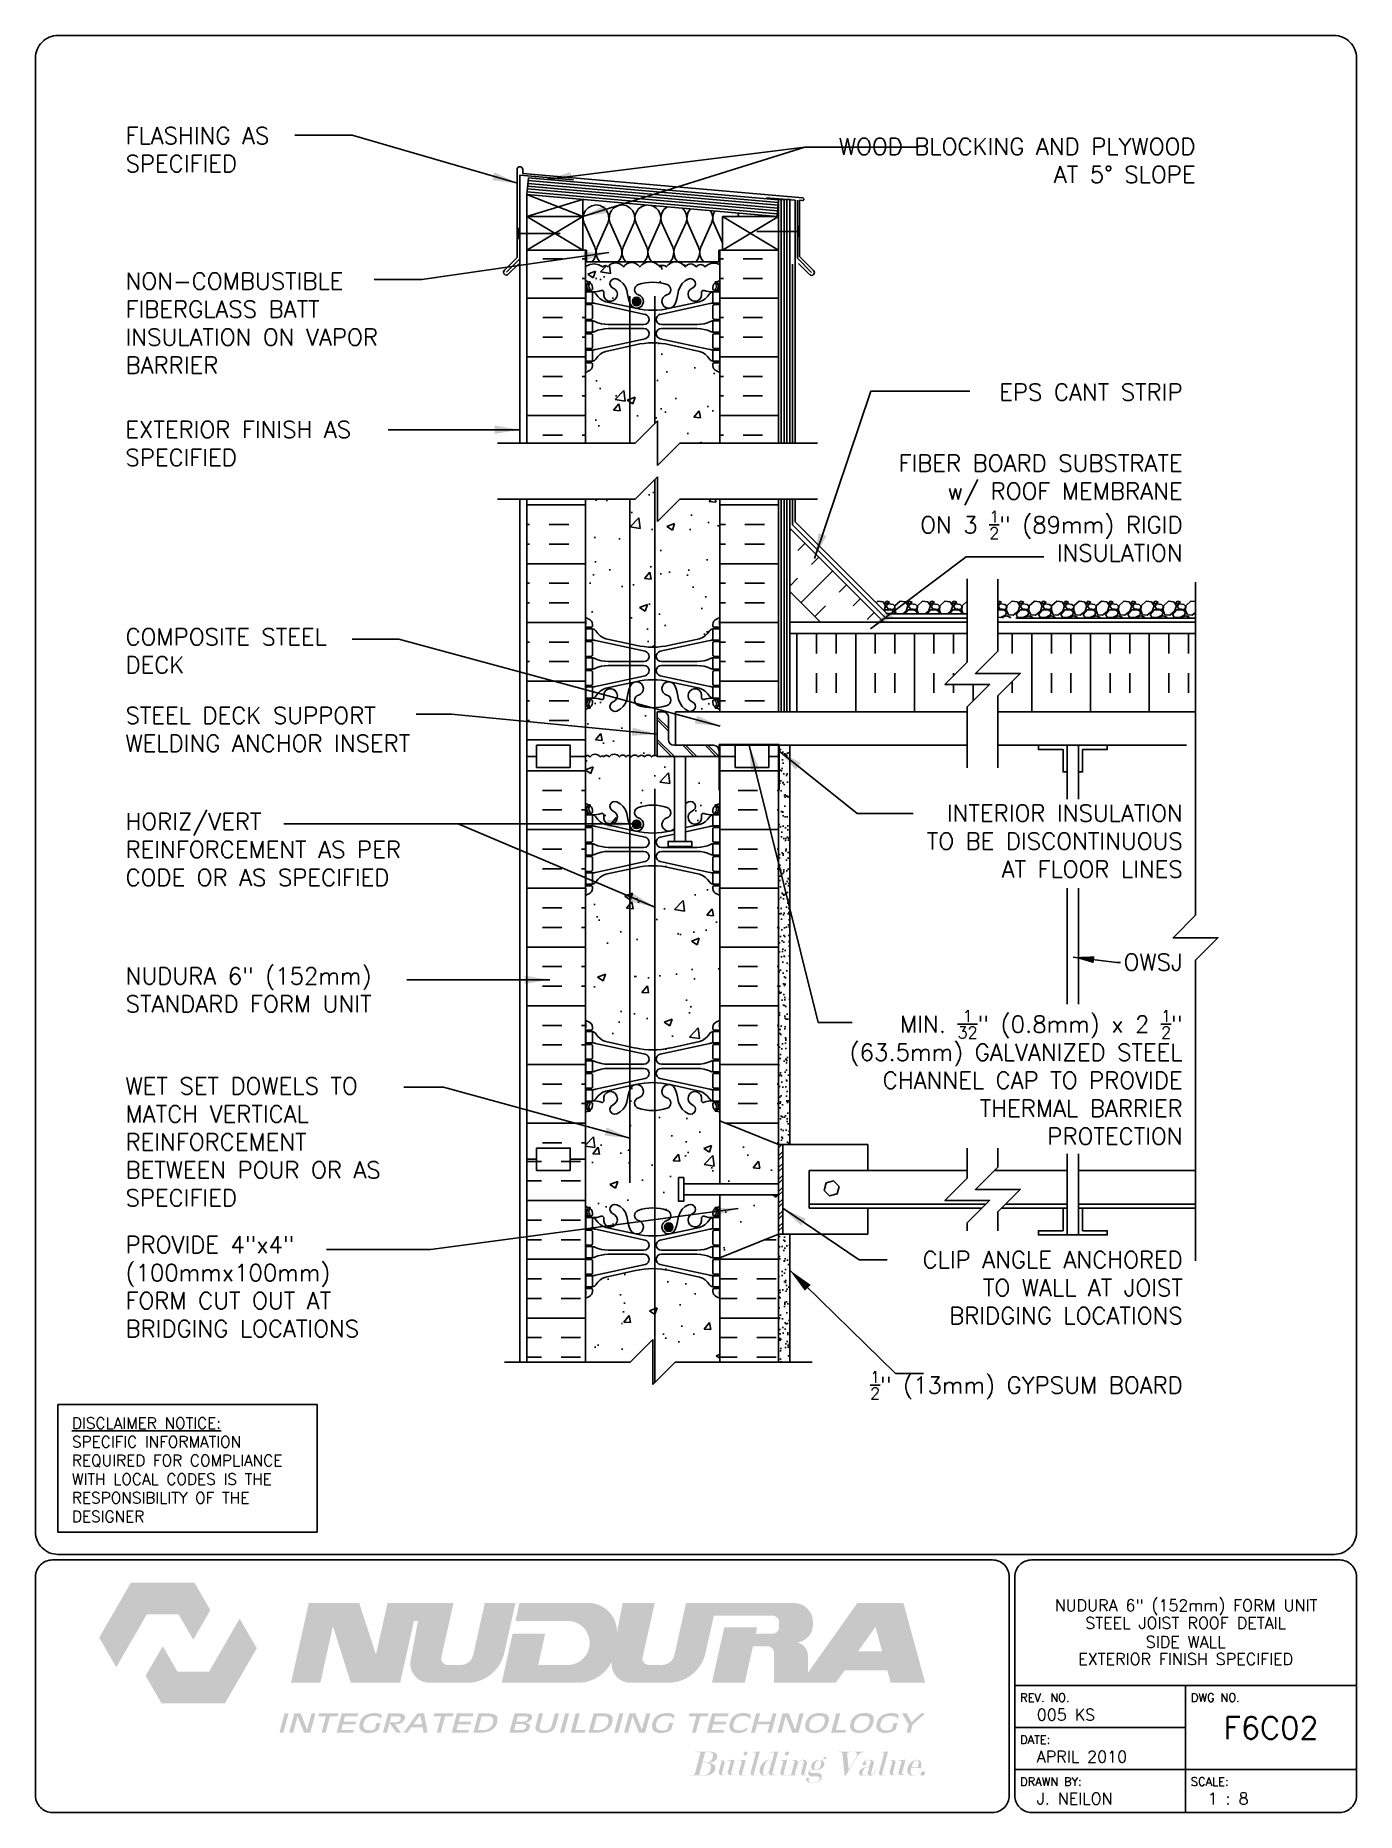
# Paper-space layout 'F6C02' of a CAD drawing. Header units: inches. Extents: x 0.42 to 7.8, y 0.49 to 10.41.
# The model-space entities are those that its viewports show. They can reach past a viewport. Long polylines and large blocks are cut down to what shows.
import ezdxf
from ezdxf.enums import TextEntityAlignment as Align

# ---------------------------------------------------------------- set-up
doc = ezdxf.new("R2010")
doc.units = ezdxf.units.IN
doc.header["$LTSCALE"] = 0.5
doc.header["$MEASUREMENT"] = 0
doc.linetypes.add('DASHED2', pattern=[0.375, 0.25, -0.125])
for name, color, linetype in [('HATCH', 12, 'Continuous'), ('line25', 2, 'Continuous'), ('LINE3', 3, 'Continuous'), ('LINE50', 5, 'Continuous'), ('LINE9', 9, 'Continuous'), ('LOGO', 7, 'Continuous'), ('TBK_LINE65', 3, 'Continuous'), ('TBK_TEXT', 4, 'Continuous'), ('TEXT', 4, 'Continuous'), ('Web_Edge', 9, 'Continuous')]:
    doc.layers.add(name, color=color, linetype=linetype)
doc.styles.add('DIM', font='romans.shx', dxfattribs={"width": 0.7})
doc.styles.add('ROMANS', font='romans.shx', dxfattribs={"height": 1.125})
doc.dimstyles.new('ext_12', dxfattribs={"dimscale": 12, "dimtxt": 0.09375, "dimasz": 0.09375, "dimexe": 0.09375, "dimexo": 0.0625, "dimgap": 0.0625, "dimtad": 1, "dimdec": 1, "dimzin": 3, "dimdsep": 46, "dimlunit": 4, "dimtxsty": 'DIM', "dimcen": 0.09, "dimdle": 0.09375, "dimclrt": 4, "dimadec": 0, "dimazin": 0, "dimtfac": 1, "dimtdec": 1, "dimtmove": 2, "dimatfit": 3, "dimfxl": 1, "dimfrac": 2, "dimtolj": 1, "dimtzin": 0, "dimarcsym": 0})
pattern_1 = [(37.5, (-259.32364, -10.21547), (-0.01574834, 0.48170594), [0, -0.38, 0, -0.425, 0, -0.40625]), (7.5, (-259.32364, -10.2155), (0.4424442, 0.7055365), [0, -0.205, 0, -0.3425, 0, -0.13125]), (327.5, (-259.63114, -10.21547), (0.77853547, 0.00141476), [0, -0.125, 0, -0.45, 0, -0.5875]), (317.5, (-259.63114, -10.2155), (0.75153165, 0.2194189), [0, -0.0625, 0, -0.295, 0, -0.3375])]
pattern_2 = [(50, (11.0507, -16.8268), (3.5863, -0.31376), [0.375, -4.125]), (355, (11.0507, -16.827), (-0.693757, 3.76096), [0.3, -3.3]), (100.4514, (11.3496, -16.853), (2.892547, 3.447198), [0.3187, -3.50571]), (46.1842, (11.0507, -15.827), (5.336205, -0.827595), [0.5625, -6.1875]), (96.6356, (11.4954, -15.896), (4.67331, 4.87059), [0.47805, -5.25856]), (351.1842, (11.0507, -15.827), (4.67331, 4.87059), [0.45, -4.95]), (21, (11.5507, -16.0768), (2.984535, -2.013094), [0.375, -4.125]), (326, (11.5507, -16.077), (1.216577, 3.62575), [0.3, -3.3]), (71.4514, (11.7994, -16.2446), (4.201113, 1.612652), [0.3187, -3.50571]), (37.5, (11.0507, -16.8268), (0.060799, 1.664469), [0, -3.26, 0, -3.35, 0, -3.3125]), (7.5, (11.0507, -16.8268), (1.315348, 1.972059), [0, -1.91, 0, -3.185, 0, -1.2625]), (327.5, (9.9357, -16.8268), (2.669112, -0.1127744), [0, -1.25, 0, -3.9, 0, -5.175]), (317.5, (9.4357, -16.8268), (2.91593, 0.500525), [0, -1.625, 0, -2.59, 0, -3.675])]
pattern_3 = [(310, (11.0507, 479.3492), (3.5863, 0.31376), [0.375, -4.125]), (5, (11.0507, 479.3492), (-0.693757, -3.76096), [0.3, -3.3]), (259.5486, (11.3496, 479.3754), (2.892547, -3.447198), [0.3187, -3.50571]), (313.8158, (11.0507, 478.3492), (5.336205, 0.827595), [0.5625, -6.1875]), (263.3644, (11.4954, 478.418), (4.67331, -4.87059), [0.47805, -5.25856]), (8.8158, (11.0507, 478.349), (4.67331, -4.87059), [0.45, -4.95]), (339, (11.5507, 478.5992), (2.984535, 2.013094), [0.375, -4.125]), (34, (11.5507, 478.5992), (1.216577, -3.62575), [0.3, -3.3]), (288.5486, (11.7994, 478.767), (4.201113, -1.612652), [0.3187, -3.50571]), (322.5, (11.0507, 479.3492), (0.060799, -1.664469), [0, -3.26, 0, -3.35, 0, -3.3125]), (352.5, (11.0507, 479.3492), (1.315348, -1.972059), [0, -1.91, 0, -3.185, 0, -1.2625]), (32.5, (9.9357, 479.3492), (2.669112, 0.1127744), [0, -1.25, 0, -3.9, 0, -5.175]), (42.5, (9.4357, 479.3492), (2.91593, -0.500525), [0, -1.625, 0, -2.59, 0, -3.675])]
pattern_4 = [(310, (11.0507, 461.3492), (3.5863, 0.31376), [0.375, -4.125]), (5, (11.0507, 461.3492), (-0.693757, -3.76096), [0.3, -3.3]), (259.5486, (11.3496, 461.3754), (2.892547, -3.447198), [0.3187, -3.50571]), (313.8158, (11.0507, 460.3492), (5.336205, 0.827595), [0.5625, -6.1875]), (263.3644, (11.4954, 460.418), (4.67331, -4.87059), [0.47805, -5.25856]), (8.8158, (11.0507, 460.349), (4.67331, -4.87059), [0.45, -4.95]), (339, (11.5507, 460.5992), (2.984535, 2.013094), [0.375, -4.125]), (34, (11.5507, 460.5992), (1.216577, -3.62575), [0.3, -3.3]), (288.5486, (11.7994, 460.767), (4.201113, -1.612652), [0.3187, -3.50571]), (322.5, (11.0507, 461.3492), (0.060799, -1.664469), [0, -3.26, 0, -3.35, 0, -3.3125]), (352.5, (11.0507, 461.3492), (1.315348, -1.972059), [0, -1.91, 0, -3.185, 0, -1.2625]), (32.5, (9.9357, 461.3492), (2.669112, 0.1127744), [0, -1.25, 0, -3.9, 0, -5.175]), (42.5, (9.4357, 461.3492), (2.91593, -0.500525), [0, -1.625, 0, -2.59, 0, -3.675])]

psp = doc.layouts.new('F6C02')

# ---------------------------------------------------------------- texts
at = {"layer": 'TBK_TEXT', "color": 7, "style": 'ROMANS'}
for s, p in [('REV. NO.', (5.9215, 1.107)), ('DWG NO.', (6.876, 1.107)), ('DATE:', (5.9215, 0.8726)), ('DRAWN BY:', (5.9215, 0.6382)), ('SCALE:', (6.876, 0.6382))]:
    psp.add_text(s, height=0.04688, dxfattribs=at).set_placement(p)
at = {"layer": 'TEXT', "insert": (0.6237, 2.6948), "char_height": 0.0625, "width": 1.41371, "attachment_point": 1, "style": 'ROMANS'}
psp.add_mtext('{\\Fromans.shx|c1;\\LDISCLAIMER NOTICE:\\l\\PSPECIFIC INFORMATION REQUIRED FOR COMPLIANCE WITH LOCAL CODES IS THE RESPONSIBILITY OF THE DESIGNER}', dxfattribs=at)

msp = doc.modelspace()

# ---------------------------------------------------------------- texts
at = {"layer": 'TEXT', "char_height": 0.75, "style": 'ROMANS'}
for s, insert, width, attachment_point in [('FLASHING AS \\PSPECIFIED', (100.38, 268.377), 8.7776, 1), ('\\A1;WOOD BLOCKING AND PLYWOOD \\PAT 5%%D SLOPE', (148.209, 267.894), 17.3954, 3), ('NON-COMBUSTIBLE\\PFIBERGLASS BATT INSULATION ON VAPOR BARRIER', (100.38, 261.872), 12.44051, 1), ('\\A1;EPS CANT STRIP', (147.634, 256.916), 9.59335, 3), ('EXTERIOR FINISH AS SPECIFIED', (100.374, 255.247), 12.44051, 1), ('\\A1;FIBER BOARD SUBSTRATE\\Pw/ ROOF MEMBRANE \\PON 3 {\\H0.7x;\\S1/2;}" (89mm) RIGID \\PINSULATION', (147.634, 253.74), 26.1134, 3), ('COMPOSITE STEEL DECK', (100.378, 245.979), 10.99211, 1), ('STEEL DECK SUPPORT WELDING ANCHOR INSERT', (100.378, 242.471), 14.65126, 1), ('HORIZ/VERT REINFORCEMENT AS PER CODE OR AS SPECIFIED', (100.378, 237.727), 14.65126, 1), ('\\A1;INTERIOR INSULATION TO BE DISCONTINUOUS AT FLOOR LINES', (147.642, 236.473), 13.00001, 6), ('\\A1;OWSJ', (147.632, 231.072), 12.22718, 6), ('NUDURA 6" (152mm) STANDARD FORM UNIT', (100.385, 230.828), 13.12656, 1), ('\\A1;MIN. {\\H0.7x;\\S1/32;}" (0.8mm) x 2 {\\H0.7x;\\S1/2;}" (63.5mm) GALVANIZED STEEL CHANNEL CAP TO PROVIDE THERMAL BARRIER PROTECTION  ', (147.631, 225.92), 16.71576, 6), ('\\A1;{\\C4;WET SET DOWELS TO MATCH VERTICAL REINFORCEMENT BETWEEN POUR OR AS SPECIFIED}', (100.378, 225.911), 12.44051, 1), ('\\A1;{\\C4;PROVIDE 4"x4" (100mmx100mm) FORM CUT OUT AT BRIDGING LOCATIONS}', (100.378, 218.819), 12.44051, 1), ('\\A1;CLIP ANGLE ANCHORED TO WALL AT JOIST BRIDGING LOCATIONS', (147.642, 216.523), 13.81115, 6), ('\\A1;{\\H0.7x;\\S1/2;}" (13mm) GYPSUM BOARD', (147.642, 212.165), 13.81115, 6)]:
    msp.add_mtext(s, dxfattribs=dict(at, insert=insert, width=width, attachment_point=attachment_point))

# ---------------------------------------------------------------- blocks, each defined once
blk = doc.blocks.new('TITLEBLOCK-Tag')
at = {"style": 'ROMANS'}
for tag, height, p in [('TITLE_LINE_1', 0.0625, (0.927, -0.1328)), ('TITLE_LINE_2', 0.0625, (0.9294, -0.2258)), ('CENTRE-LINE-3', 0.0625, (0.927, -0.3246)), ('TITLE_LINE_4', 0.0625, (0.927, -0.4299)), ('TITLE_LINE_5', 0.0625, (0.927, -0.526)), ('DWG', 0.125, (1.4043, -0.9102))]:
    blk.add_attdef(tag, text='', height=height, dxfattribs=at).set_placement(p, align=Align.MIDDLE_CENTER)
for tag, p in [('LATEST_REVISION', (0.0954, -0.8366)), ('REVISION_DATE', (0.0954, -1.071)), ('DRAWN_BY', (0.0954, -1.3053)), ('SCALE', (1.0499, -1.3053))]:
    blk.add_attdef(tag, text='', height=0.0469, dxfattribs=at).set_placement(p, align=Align.MIDDLE_LEFT)

# ---------------------------------------------------------------- hatches: boundary and pattern name
at = {"layer": 'HATCH'}
h = msp.add_hatch(dxfattribs=at)
h.set_pattern_fill('INSUL', color=256, scale=7, style=0)
h.set_pattern_definition([(0, (-2805.2172, -151.3829), (0, 2.625), []), (0, (-2805.2172, -150.5079), (0, 2.625), [0.875, -0.875]), (0, (-2805.2172, -149.6329), (0, 2.625), [0.875, -0.875])])
h.paths.add_polyline_path([(118.319, 254.259), (120.944, 254.259), (120.944, 262.891), (118.319, 262.891)])
h = msp.add_hatch(dxfattribs=at)
h.set_pattern_fill('INSUL', color=256, scale=7, style=0)
h.set_pattern_definition([(180, (3053.106, -151.3829), (0, 2.625), []), (180, (3053.106, -150.5079), (0, 2.625), [0.875, -0.875]), (180, (3053.106, -149.6329), (0, 2.625), [0.875, -0.875])])
h.paths.add_polyline_path([(126.944, 254.259), (129.569, 254.259), (129.569, 262.891), (126.944, 262.891)])
h = msp.add_hatch(dxfattribs=at)
h.set_pattern_fill('AR-CONC', color=256, scale=0.5)
h.set_pattern_definition([(50, (0, 0), (3.5863, -0.31376), [0.375, -4.125]), (355, (0, 0), (-0.693757, 3.76096), [0.3, -3.3]), (100.4514, (0.299, -0.026), (2.892544, 3.4472), [0.3187, -3.50571]), (46.1842, (0, 1), (5.33621, -0.827596), [0.5625, -6.1875]), (96.6356, (0.4447, 0.931), (4.67331, 4.87059), [0.47805, -5.25857]), (351.1842, (0, 1), (4.67331, 4.87059), [0.45, -4.95]), (21, (0.5, 0.75), (2.984535, -2.013094), [0.375, -4.125]), (326, (0.5, 0.75), (1.216577, 3.62575), [0.3, -3.3]), (71.4514, (0.7487, 0.5822), (4.20111, 1.612656), [0.3187, -3.50571]), (37.5, (0, 0), (0.060799, 1.664469), [0, -3.26, 0, -3.35, 0, -3.3125]), (7.5, (0, 0), (1.315348, 1.972059), [0, -1.91, 0, -3.185, 0, -1.2625]), (327.5, (-1.115, 0), (2.669112, -0.1127744), [0, -1.25, 0, -3.9, 0, -5.175]), (317.5, (-1.615, 0), (2.91593, 0.500525), [0, -1.625, 0, -2.59, 0, -3.675])])
h.paths.add_polyline_path([(126.944, 216.043, 0.082415), (126.801, 216.122, -0.317837), (126.634, 216.357), (126.634, 216.425, -0.414214), (126.697, 216.487), (126.744, 216.487), (126.744, 216.557), (126.639, 216.557, -0.188973), (126.483, 216.652, 0.196323), (126.034, 216.998), (124.713, 217.289, 0.057795), (123.944, 217.378, 0.057795), (123.176, 217.289), (121.854, 216.998, 0.196323), (121.405, 216.652, -0.188973), (121.249, 216.557), (121.144, 216.557), (121.144, 216.487), (121.192, 216.487, -0.414214), (121.254, 216.425), (121.254, 216.357, -0.317837), (121.088, 216.122, 0.082415), (120.944, 216.043), (120.944, 213.202), (122.944, 213.202), (123.944, 214.202), (123.944, 213.202), (123.944, 212.202), (124.944, 213.202), (126.944, 213.202)])
h.paths.add_polyline_path([(129.569, 220.665), (126.944, 220.665), (126.944, 217.856), (129.569, 218.915)])
h.paths.add_polyline_path([(129.569, 222.915), (126.944, 223.973), (126.944, 221.165), (129.569, 221.165)])
h.paths.add_polyline_path([(126.944, 223.973), (126.944, 224.35, 0.064398), (126.834, 224.416), (126.744, 224.416), (126.744, 224.458, -0.249069), (126.634, 224.665), (126.634, 224.733, -0.414214), (126.697, 224.795), (126.744, 224.795), (126.744, 224.865), (126.639, 224.865, 0.10046), (126.246, 224.808, -0.601435), (126.126, 224.913, 2.182095), (125.716, 224.7, -1), (125.553, 224.291, -0.24438), (125.104, 224.812, 0.053157), (124.938, 225.426, 0.223253), (124.738, 225.591), (124.718, 225.595, 0.955472), (124.58, 225.002, -0.735593), (124.593, 224.544, -0.082755), (123.944, 224.436, -0.082755), (123.296, 224.544, -0.735593), (123.309, 225.002, 0.955472), (123.17, 225.595), (123.151, 225.591, 0.223253), (122.95, 225.426, 0.053157), (122.784, 224.812, -0.24438), (122.336, 224.291, -1), (122.173, 224.7, 2.182095), (121.763, 224.913, -0.601435), (121.643, 224.808, 0.10046), (121.249, 224.865), (121.144, 224.865), (121.144, 224.795), (121.192, 224.795, -0.414214), (121.254, 224.733), (121.254, 224.665, -0.249069), (121.144, 224.458), (121.144, 224.416), (121.054, 224.416, 0.064398), (120.944, 224.35), (120.944, 222.261), (120.944, 220.172, 0.064398), (121.054, 220.106), (121.144, 220.106), (121.144, 220.065, -0.249069), (121.254, 219.857), (121.254, 219.79, -0.414214), (121.192, 219.727), (121.144, 219.727), (121.144, 219.657), (121.249, 219.657, 0.10046), (121.643, 219.715, -0.601435), (121.763, 219.61, 2.182095), (122.173, 219.823, -1), (122.336, 220.231, -0.24438), (122.784, 219.71, 0.053157), (122.95, 219.096, 0.223253), (123.151, 218.931), (123.17, 218.927, 0.955472), (123.309, 219.521, -0.735593), (123.296, 219.979, -0.082755), (123.944, 220.087, -0.082755), (124.593, 219.979, -0.735593), (124.58, 219.521, 0.955472), (124.718, 218.927), (124.738, 218.931, 0.223253), (124.938, 219.096, 0.053157), (125.104, 219.71, -0.24438), (125.553, 220.231, -1), (125.716, 219.823, 2.182095), (126.126, 219.61, -0.601435), (126.246, 219.715, 0.10046), (126.639, 219.657), (126.744, 219.657), (126.744, 219.727), (126.697, 219.727, -0.414214), (126.634, 219.79), (126.634, 219.857, -0.249069), (126.744, 220.065), (126.744, 220.106), (126.834, 220.106, 0.064398), (126.944, 220.172), (126.944, 220.665), (125.33, 220.665), (125.33, 220.386), (125.103, 220.386), (125.103, 220.915), (125.103, 221.444), (125.33, 221.444), (125.33, 221.165), (126.944, 221.165)])
h.paths.add_polyline_path([(126.944, 234.043, 0.082415), (126.801, 234.122, -0.317837), (126.634, 234.357), (126.634, 234.425, -0.414214), (126.697, 234.487), (126.744, 234.487), (126.744, 234.557), (126.639, 234.557, -0.188973), (126.483, 234.652, 0.196323), (126.034, 234.998), (124.713, 235.289, 0.057795), (123.944, 235.378, 0.057795), (123.176, 235.289), (121.854, 234.998, 0.196323), (121.405, 234.652, -0.188973), (121.249, 234.557), (121.144, 234.557), (121.144, 234.487), (121.192, 234.487, -0.414214), (121.254, 234.425), (121.254, 234.357, -0.317837), (121.088, 234.122, 0.082415), (120.944, 234.043), (120.944, 228.48, 0.082415), (121.088, 228.401, -0.317837), (121.254, 228.165), (121.254, 228.098, -0.414214), (121.192, 228.035), (121.144, 228.035), (121.144, 227.965), (121.249, 227.965, -0.188973), (121.405, 227.87, 0.196323), (121.854, 227.524), (123.176, 227.233, 0.057795), (123.944, 227.144, 0.057795), (124.713, 227.233), (126.034, 227.524, 0.196323), (126.483, 227.87, -0.188973), (126.639, 227.965), (126.744, 227.965), (126.744, 228.035), (126.697, 228.035, -0.414214), (126.634, 228.098), (126.634, 228.165, -0.317837), (126.801, 228.401, 0.082415), (126.944, 228.48)])
h.paths.add_polyline_path([(124.913, 240.259), (124.149, 240.259, 0.477564), (123.898, 240.241, 0.520567), (123.584, 240.241, 0.520567), (123.3, 240.241, 0.520567), (122.982, 240.241, 0.520567), (122.75, 240.241, 0.520567), (122.458, 240.241, 0.520567), (121.994, 240.241, 0.520567), (121.758, 240.241, 0.520567), (121.597, 240.241, 0.520567), (121.144, 240.241, 0.459287), (120.944, 240.261), (120.944, 238.172, 0.064398), (121.054, 238.106), (121.144, 238.106), (121.144, 238.065, -0.249069), (121.254, 237.857), (121.254, 237.79, -0.414214), (121.192, 237.727), (121.144, 237.727), (121.144, 237.657), (121.249, 237.657, 0.10046), (121.643, 237.715, -0.601435), (121.763, 237.61, 2.182095), (122.173, 237.823, -1), (122.336, 238.231, -0.24438), (122.784, 237.71, 0.053157), (122.95, 237.096, 0.223253), (123.151, 236.931), (123.17, 236.927, 0.955472), (123.309, 237.521, -0.735593), (123.296, 237.979, -0.082755), (123.944, 238.087, -0.082755), (124.593, 237.979, -0.735593), (124.58, 237.521, 0.955472), (124.718, 236.927), (124.738, 236.931, 0.180208), (124.913, 237.053)])
h.paths.add_polyline_path([(126.944, 238.759), (126.913, 238.759), (126.913, 240.259), (125.413, 240.259), (125.413, 238.157, -0.053125), (125.553, 238.231, -1), (125.716, 237.823, 2.182095), (126.126, 237.61, -0.601435), (126.246, 237.715, 0.10046), (126.639, 237.657), (126.744, 237.657), (126.744, 237.727), (126.697, 237.727, -0.414214), (126.634, 237.79), (126.634, 237.857, -0.249069), (126.744, 238.065), (126.744, 238.106), (126.834, 238.106, 0.064398), (126.944, 238.172)])
h.paths.add_polyline_path([(124.149, 242.259), (124.399, 242.259, -0.414214), (124.649, 242.009), (124.649, 241.009, 0.414214), (124.899, 240.759), (124.963, 240.759), (124.963, 242.259), (126.944, 242.259), (126.944, 242.35, 0.064398), (126.834, 242.416), (126.744, 242.416), (126.744, 242.458, -0.249069), (126.634, 242.665), (126.634, 242.733, -0.414214), (126.697, 242.795), (126.744, 242.795), (126.744, 242.865), (126.639, 242.865, 0.10046), (126.246, 242.808, -0.601435), (126.126, 242.913, 2.182095), (125.716, 242.7, -1), (125.553, 242.291, -0.24438), (125.104, 242.812, 0.053157), (124.938, 243.426, 0.223253), (124.738, 243.591), (124.718, 243.595, 0.955472), (124.58, 243.002, -0.735593), (124.593, 242.544, -0.082755), (123.944, 242.436, -0.082755), (123.296, 242.544, -0.735593), (123.309, 243.002, 0.955472), (123.17, 243.595), (123.151, 243.591, 0.223253), (122.95, 243.426, 0.053157), (122.784, 242.812, -0.24438), (122.336, 242.291, -1), (122.173, 242.7, 2.182095), (121.763, 242.913, -0.601435), (121.643, 242.808, 0.10046), (121.249, 242.865), (121.144, 242.865), (121.144, 242.795), (121.192, 242.795, -0.414214), (121.254, 242.733), (121.254, 242.665, -0.249069), (121.144, 242.458), (121.144, 242.416), (121.054, 242.416, 0.064398), (120.944, 242.35), (120.944, 240.261, -0.459287), (121.144, 240.241, -0.520567), (121.597, 240.241, -0.520567), (121.758, 240.241, -0.520567), (121.994, 240.241, -0.520567), (122.458, 240.241, -0.520567), (122.75, 240.241, -0.520567), (122.982, 240.241, -0.520567), (123.3, 240.241, -0.520567), (123.584, 240.241, -0.520567), (123.898, 240.241, -0.477564), (124.149, 240.259)])
h.paths.add_polyline_path([(126.944, 251.759), (125.163, 251.759), (124.163, 250.759), (124.163, 252.759), (123.163, 251.759), (120.944, 251.759), (120.944, 246.48, 0.082415), (121.088, 246.401, -0.317837), (121.254, 246.165), (121.254, 246.098, -0.414214), (121.192, 246.035), (121.144, 246.035), (121.144, 245.965), (121.249, 245.965, -0.188973), (121.405, 245.87, 0.196323), (121.854, 245.524), (123.176, 245.233, 0.057795), (123.944, 245.144, 0.057795), (124.713, 245.233), (126.034, 245.524, 0.196323), (126.483, 245.87, -0.188973), (126.639, 245.965), (126.744, 245.965), (126.744, 246.035), (126.697, 246.035, -0.414214), (126.634, 246.098), (126.634, 246.165, -0.317837), (126.801, 246.401, 0.082415), (126.944, 246.48)])
h.paths.add_polyline_path([(126.944, 257.408, 0.082415), (126.801, 257.487, -0.317837), (126.634, 257.723), (126.634, 257.79, -0.414214), (126.697, 257.853), (126.744, 257.853), (126.744, 257.923), (126.639, 257.923, -0.188973), (126.483, 258.018, 0.196323), (126.034, 258.364), (124.713, 258.654, 0.057795), (123.944, 258.744, 0.057795), (123.176, 258.654), (121.854, 258.364, 0.196323), (121.405, 258.018, -0.188973), (121.249, 257.923), (121.144, 257.923), (121.144, 257.853), (121.192, 257.853, -0.414214), (121.254, 257.79), (121.254, 257.723, -0.317837), (121.088, 257.487, 0.082415), (120.944, 257.408), (120.944, 254.259), (123.163, 254.259), (124.163, 255.259), (124.163, 253.259), (125.163, 254.259), (126.944, 254.259)])
h.paths.add_polyline_path([(126.944, 262.242, 0.336749), (126.282, 262.137, 0.520567), (125.896, 262.137, 0.520567), (125.396, 262.137, 0.520567), (124.549, 262.137, 0.520567), (124.267, 262.137, 0.520567), (123.372, 262.137, 0.520567), (122.633, 262.137, 0.520567), (121.94, 262.137, 0.520567), (121.719, 262.137, 0.321585), (120.944, 262.162), (120.944, 261.538, 0.064398), (121.054, 261.472), (121.144, 261.472), (121.144, 261.43, -0.249069), (121.254, 261.223), (121.254, 261.155, -0.414214), (121.192, 261.093), (121.144, 261.093), (121.144, 261.023), (121.249, 261.023, 0.10046), (121.643, 261.08, -0.601435), (121.763, 260.975, 2.182095), (122.173, 261.188, -1), (122.336, 261.597, -0.24438), (122.784, 261.076, 0.053157), (122.95, 260.462, 0.223253), (123.151, 260.297), (123.17, 260.293, 0.955472), (123.309, 260.886, -0.735593), (123.296, 261.344, -0.082755), (123.944, 261.452, -0.082755), (124.593, 261.344, -0.735593), (124.58, 260.886, 0.955472), (124.718, 260.293), (124.738, 260.297, 0.223253), (124.938, 260.462, 0.053157), (125.104, 261.076, -0.24438), (125.553, 261.597, -1), (125.716, 261.188, 2.182095), (126.126, 260.975, -0.601435), (126.246, 261.08, 0.10046), (126.639, 261.023), (126.744, 261.023), (126.744, 261.093), (126.697, 261.093, -0.414214), (126.634, 261.155), (126.634, 261.223, -0.249069), (126.744, 261.43), (126.744, 261.472), (126.834, 261.472, 0.064398), (126.944, 261.538)])
h = msp.add_hatch(dxfattribs=at)
h.set_pattern_fill('INSUL', color=256, scale=7, style=0)
h.set_pattern_definition([(0, (-150.1832, -8.379), (0, 2.625), []), (0, (-150.1832, -7.504), (0, 2.625), [0.875, -0.875]), (0, (-150.1832, -6.629), (0, 2.625), [0.875, -0.875])])
h.paths.add_polyline_path([(126.944, 242.259), (129.569, 242.259), (129.569, 251.759), (126.944, 251.759)])
h.paths.add_polyline_path([(118.319, 240.261), (118.757, 240.261), (118.757, 240.761), (120.257, 240.761), (120.257, 240.261), (120.944, 240.261), (120.944, 251.759), (118.319, 251.759)])
h = msp.add_hatch(dxfattribs=at)
h.set_pattern_fill('INSUL', color=256, scale=7, angle=45, style=0)
h.set_pattern_definition([(45, (22.7662, 87.3576), (-1.856155, 1.856155), []), (45, (22.1475, 87.9763), (-1.856155, 1.856155), [0.875, -0.875]), (45, (21.5288, 88.595), (-1.856155, 1.856155), [0.875, -0.875])])
h.paths.add_polyline_path([(131.318, 246.384), (134.146, 246.384), (130.069, 250.46), (130.069, 247.632)])
h = msp.add_hatch(dxfattribs=at)
h.set_pattern_fill('INSUL', color=256, scale=7, angle=90, style=0)
h.set_pattern_definition([(90, (22.7662, 87.3576), (-2.625, 2e-16), []), (90, (21.8912, 87.3576), (-2.625, 2e-16), [0.875, -0.875]), (90, (21.0162, 87.3576), (-2.625, 2e-16), [0.875, -0.875])])
h.paths.add_polyline_path([(138.007, 244.478), (138.007, 245.759), (130.069, 245.759), (130.069, 242.259), (138.007, 242.259), (138.007, 242.478), (139.007, 243.478), (137.007, 243.478)])
h.paths.add_polyline_path([(139.372, 245.759), (139.372, 244.969), (138.372, 243.969), (140.372, 243.969), (139.372, 242.969), (139.372, 242.259), (148.209, 242.259), (148.209, 245.759)])
h = msp.add_hatch(dxfattribs=at)
h.set_pattern_fill('AR-SAND', color=256, scale=0.25, style=0)
h.set_pattern_definition(pattern_1)
h.paths.add_polyline_path([(129.569, 240.759), (129.601, 236.261), (129.569, 236.261), (129.569, 222.915), (130.069, 222.915), (130.069, 240.759)])
h = msp.add_hatch(dxfattribs=at)
h.set_pattern_fill('INSUL', color=256, scale=7, style=0)
h.set_pattern_definition([(0, (127.7598, 231.7448), (0, 2.625), []), (0, (127.7598, 232.6198), (0, 2.625), [0.875, -0.875]), (0, (127.7598, 233.4948), (0, 2.625), [0.875, -0.875])])
h.paths.add_polyline_path([(129.569, 240.261), (126.944, 240.261), (126.944, 238.759), (126.944, 223.973), (129.569, 222.915)])
h.paths.add_polyline_path([(118.319, 222.261), (118.757, 222.261), (118.757, 222.761), (120.257, 222.761), (120.257, 222.261), (120.944, 222.261), (120.944, 240.261), (120.257, 240.261), (120.257, 240.511), (119.507, 240.206), (118.757, 240.511), (118.757, 240.261), (118.319, 240.261)])
h = msp.add_hatch(dxfattribs=at)
h.set_pattern_fill('AR-CONC', color=256, scale=0.5, style=0)
h.set_pattern_definition(pattern_3)
h.paths.add_polyline_path([(124.059, 236.733, -0.350119), (124.448, 237.221, 0.053094), (124.898, 237.377), (124.937, 237.395), (124.937, 236.359), (124.434, 236.359, -0.413582)])
h = msp.add_hatch(dxfattribs=at)
h.set_pattern_fill('AR-CONC', color=256, scale=0.5, style=0)
h.set_pattern_definition(pattern_3)
h.paths.add_polyline_path([(124.937, 235.143), (124.898, 235.161, 0.051645), (124.46, 235.314, 0.001445), (124.448, 235.317, -0.350119), (124.059, 235.805, -0.413582), (124.434, 236.179), (124.937, 236.179)])
h = msp.add_hatch(dxfattribs=at)
h.set_pattern_fill('AR-CONC', color=256, scale=0.5, style=0)
h.set_pattern_definition([(50, (0, 0), (3.5863, -0.31376), [0.375, -4.125]), (355, (0, 0), (-0.693757, 3.76096), [0.3, -3.3]), (100.4514, (0.299, -0.026), (2.892547, 3.447198), [0.3187, -3.50571]), (46.1842, (0, 1), (5.336205, -0.827595), [0.5625, -6.1875]), (96.6356, (0.4447, 0.931), (4.67331, 4.87059), [0.47805, -5.25856]), (351.1842, (0, 1), (4.67331, 4.87059), [0.45, -4.95]), (21, (0.5, 0.75), (2.984535, -2.013094), [0.375, -4.125]), (326, (0.5, 0.75), (1.216577, 3.62575), [0.3, -3.3]), (71.4514, (0.7487, 0.5822), (4.201113, 1.612652), [0.3187, -3.50571]), (37.5, (0, 0), (0.060799, 1.664469), [0, -3.26, 0, -3.35, 0, -3.3125]), (7.5, (0, 0), (1.315348, 1.972059), [0, -1.91, 0, -3.185, 0, -1.2625]), (327.5, (-1.115, 0), (2.669112, -0.1127744), [0, -1.25, 0, -3.9, 0, -5.175]), (317.5, (-1.615, 0), (2.91593, 0.500525), [0, -1.625, 0, -2.59, 0, -3.675])])
h.paths.add_polyline_path([(122.587, 234.663, -0.601435), (122.707, 234.768, 0.10046), (123.1, 234.711), (123.205, 234.711), (123.205, 234.781), (123.158, 234.781, -0.414214), (123.095, 234.844), (123.095, 234.911, -0.154772), (123.141, 235.055), (122.314, 235.055, -0.275324), (122.177, 234.876, 2.182095)])
h = msp.add_hatch(dxfattribs=at)
h.set_pattern_fill('AR-CONC', color=256, scale=0.5, style=0)
h.set_pattern_definition(pattern_2)
h.paths.add_polyline_path([(124.937, 227.379), (124.898, 227.361, -0.051645), (124.46, 227.209, -0.001445), (124.448, 227.206, 0.350119), (124.059, 226.718, 0.413582), (124.434, 226.343), (124.937, 226.343)])
h = msp.add_hatch(dxfattribs=at)
h.set_pattern_fill('AR-CONC', color=256, scale=0.5, style=0)
h.set_pattern_definition(pattern_2)
h.paths.add_polyline_path([(124.059, 225.789, 0.350119), (124.448, 225.301, -0.053094), (124.898, 225.146), (124.937, 225.128), (124.937, 226.163), (124.434, 226.163, 0.413582)])
h = msp.add_hatch(dxfattribs=at)
h.set_pattern_fill('INSUL', color=256, scale=7, style=0)
h.set_pattern_definition([(0, (128.5943, 215.1646), (0, 2.625), []), (0, (128.5943, 216.0396), (0, 2.625), [0.875, -0.875]), (0, (128.5943, 216.9146), (0, 2.625), [0.875, -0.875])])
h.paths.add_polyline_path([(129.569, 218.915), (126.944, 217.856), (126.944, 213.202), (129.569, 213.202)])
h.paths.add_polyline_path([(118.319, 213.202), (120.944, 213.202), (120.944, 222.261), (120.257, 222.261), (120.257, 222.511), (119.507, 222.203), (118.757, 222.511), (118.757, 222.261), (118.319, 222.261)])
h = msp.add_hatch(dxfattribs=at)
h.set_pattern_fill('ANSI32', color=256, style=0)
h.set_pattern_definition([(45, (-259.13614, -7.71797), (-0.26516504, 0.26516504), []), (45, (-258.95936, -7.71797), (-0.26516504, 0.26516504), [])])
h.paths.add_polyline_path([(129.757, 222.915), (129.569, 222.915), (129.569, 218.915), (129.757, 218.915)])
h = msp.add_hatch(dxfattribs=at)
h.set_pattern_fill('AR-CONC', color=256, scale=0.5, style=0)
h.set_pattern_definition(pattern_4)
h.paths.add_polyline_path([(124.059, 218.733, -0.350119), (124.448, 219.221, 0.053094), (124.898, 219.377), (124.937, 219.395), (124.937, 218.359), (124.434, 218.359, -0.413582)])
h = msp.add_hatch(dxfattribs=at)
h.set_pattern_fill('AR-SAND', color=256, scale=0.25, style=0)
h.set_pattern_definition(pattern_1)
h.paths.add_polyline_path([(130.069, 218.915), (129.569, 218.915), (129.569, 213.202), (130.069, 213.202)])
h = msp.add_hatch(dxfattribs=at)
h.set_pattern_fill('AR-CONC', color=256, scale=0.5, style=0)
h.set_pattern_definition(pattern_4)
h.paths.add_polyline_path([(124.937, 217.143), (124.898, 217.161, 0.051645), (124.46, 217.314, 0.001445), (124.448, 217.317, -0.350119), (124.059, 217.805, -0.413582), (124.434, 218.179), (124.937, 218.179)])
at = {"layer": 'LINE3'}
h = msp.add_hatch(color=256, dxfattribs=at)
h.paths.add_polyline_path([(123.41, 260.627, 0.831395), (123.042, 260.627)])
h.paths.add_polyline_path([(123.413, 260.592, 0.045935), (123.41, 260.627), (123.042, 260.627, 0.045935), (123.038, 260.592, 1)])
h = msp.add_hatch(color=256, dxfattribs=at)
h.paths.add_polyline_path([(123.41, 237.261, 0.831395), (123.042, 237.261)])
h.paths.add_polyline_path([(123.413, 237.227, 0.045935), (123.41, 237.261), (123.042, 237.261, 0.045935), (123.038, 237.227, 1)])
h = msp.add_hatch(color=256, dxfattribs=at)
h.paths.add_polyline_path([(124.847, 219.261, 0.831395), (124.478, 219.261)])
h.paths.add_polyline_path([(124.85, 219.227, 0.045935), (124.847, 219.261), (124.478, 219.261, 0.045935), (124.475, 219.227, 1)])

# ---------------------------------------------------------------- linework, layer by layer
at = {"layer": 'HATCH'}
for p, q in [((117.882, 262.553), (117.882, 266.49)), ((118.007, 262.502), (118.007, 266.231)), ((120.411, 266.021), (118.007, 266.231)), ((118.132, 266.314), (118.132, 266.49)), ((130.651, 265.219), (118.132, 266.314)), ((118.319, 265.369), (120.819, 264.391)), ((129.515, 264.515), (118.33, 265.494)), ((129.525, 264.64), (118.341, 265.618)), ((129.536, 264.764), (118.352, 265.743)), ((129.547, 264.889), (118.363, 265.867)), ((129.558, 265.013), (118.374, 265.992)), ((130.319, 265.125), (129.012, 265.216)), ((120.809, 265.151), (118.319, 264.391)), ((129.694, 254.259), (129.694, 265.142)), ((129.819, 254.259), (129.819, 265.142)), ((129.944, 254.259), (129.944, 265.142)), ((130.319, 254.259), (130.319, 265.125)), ((130.413, 262.52), (130.413, 265.117)), ((130.507, 262.603), (130.507, 265.114)), ((130.644, 265.106), (130.507, 265.114)), ((120.819, 262.891), (118.319, 264.391)), ((120.819, 264.391), (118.319, 262.891)), ((120.882, 264.087), (121.362, 263.014)), ((121.941, 264.088), (121.462, 263.014)), ((122.042, 264.087), (122.521, 263.014)), ((123.1, 264.088), (122.622, 263.014)), ((123.201, 264.087), (123.68, 263.014)), ((124.26, 264.088), (123.781, 263.014)), ((124.36, 264.087), (124.839, 263.014)), ((125.419, 264.088), (124.94, 263.014)), ((125.519, 264.087), (125.999, 263.014)), ((126.578, 264.088), (126.099, 263.014)), ((126.679, 264.087), (127.069, 263.213)), ((127.069, 262.891), (129.569, 264.391)), ((127.069, 264.391), (129.569, 262.891)), ((117.882, 262.553), (117.313, 261.985)), ((118.007, 262.502), (117.402, 261.896)), ((117.957, 262.275), (117.49, 261.808)), ((130.413, 262.52), (131.05, 261.883)), ((130.463, 262.293), (130.961, 261.795)), ((130.507, 262.603), (131.138, 261.972)), ((129.694, 242.259), (129.694, 251.759)), ((129.819, 242.259), (129.819, 251.759)), ((129.944, 242.259), (129.944, 251.759)), ((130.319, 250.741), (130.319, 251.759)), ((134.426, 246.634), (130.319, 250.741)), ((134.006, 247.198), (133.931, 247.129)), ((134.246, 247.177), (134.006, 247.197)), ((134.358, 246.998), (134.248, 247.178)), ((134.285, 246.775), (134.356, 246.997)), ((134.416, 247.197), (134.346, 247.167)), ((134.346, 247.168), (134.386, 247.068)), ((134.386, 247.068), (134.536, 247.158)), ((134.486, 247.078), (134.386, 246.978)), ((134.386, 246.978), (134.466, 246.858)), ((134.536, 247.158), (134.416, 247.198)), ((134.687, 247.048), (134.487, 247.078)), ((134.768, 246.976), (134.688, 247.046)), ((134.776, 246.988), (134.766, 246.778)), ((134.766, 246.918), (134.766, 246.978)), ((135.006, 247.198), (134.776, 246.988)), ((135.246, 247.177), (135.006, 247.197)), ((135.358, 246.998), (135.248, 247.178)), ((135.276, 246.747), (135.356, 246.997)), ((135.416, 247.197), (135.346, 247.167)), ((135.346, 247.168), (135.386, 247.068)), ((135.386, 247.068), (135.536, 247.158)), ((135.486, 247.078), (135.386, 246.978)), ((135.386, 246.978), (135.466, 246.858)), ((135.536, 247.158), (135.416, 247.198)), ((135.687, 247.048), (135.487, 247.078)), ((135.768, 246.976), (135.688, 247.046)), ((135.776, 246.988), (135.766, 246.778)), ((135.766, 246.918), (135.766, 246.978)), ((136.006, 247.198), (135.776, 246.988)), ((136.246, 247.177), (136.006, 247.197)), ((136.358, 246.998), (136.248, 247.178)), ((136.276, 246.747), (136.356, 246.997)), ((136.416, 247.197), (136.346, 247.167)), ((136.346, 247.168), (136.386, 247.068)), ((136.386, 247.068), (136.536, 247.158)), ((136.486, 247.078), (136.386, 246.978)), ((136.386, 246.978), (136.466, 246.858)), ((136.536, 247.158), (136.416, 247.198)), ((136.687, 247.048), (136.487, 247.078)), ((136.768, 246.976), (136.688, 247.046)), ((136.776, 246.988), (136.766, 246.778)), ((136.766, 246.918), (136.766, 246.978)), ((137.006, 247.198), (136.776, 246.988)), ((137.246, 247.177), (137.006, 247.197)), ((137.358, 246.998), (137.248, 247.178)), ((137.276, 246.747), (137.356, 246.997)), ((137.416, 247.197), (137.346, 247.167)), ((137.346, 247.168), (137.386, 247.068)), ((137.386, 247.068), (137.536, 247.158)), ((137.486, 247.078), (137.386, 246.978)), ((137.386, 246.978), (137.466, 246.858)), ((137.536, 247.158), (137.416, 247.198)), ((137.687, 247.048), (137.487, 247.078)), ((137.768, 246.976), (137.688, 247.046)), ((137.776, 246.988), (137.766, 246.778)), ((137.766, 246.918), (137.766, 246.978)), ((138.006, 247.198), (137.776, 246.988)), ((138.007, 247.197), (138.006, 247.197)), ((139.416, 247.197), (139.372, 247.178)), ((139.372, 247.102), (139.386, 247.068)), ((139.386, 247.068), (139.536, 247.158)), ((139.486, 247.078), (139.386, 246.978)), ((139.386, 246.978), (139.466, 246.858)), ((139.536, 247.158), (139.416, 247.198)), ((139.687, 247.048), (139.487, 247.078)), ((139.768, 246.976), (139.688, 247.046)), ((139.776, 246.988), (139.766, 246.778)), ((139.766, 246.918), (139.766, 246.978)), ((140.006, 247.198), (139.776, 246.988)), ((140.246, 247.177), (140.006, 247.197)), ((140.358, 246.998), (140.248, 247.178)), ((140.276, 246.747), (140.356, 246.997)), ((140.416, 247.197), (140.346, 247.167)), ((140.346, 247.168), (140.386, 247.068)), ((140.386, 247.068), (140.536, 247.158)), ((140.486, 247.078), (140.386, 246.978)), ((140.386, 246.978), (140.466, 246.858)), ((140.536, 247.158), (140.416, 247.198)), ((140.687, 247.048), (140.487, 247.078)), ((140.768, 246.976), (140.688, 247.046)), ((140.776, 246.988), (140.766, 246.778)), ((140.766, 246.918), (140.766, 246.978)), ((141.006, 247.198), (140.776, 246.988)), ((141.246, 247.177), (141.006, 247.197)), ((141.358, 246.998), (141.248, 247.178)), ((141.276, 246.747), (141.356, 246.997)), ((141.416, 247.197), (141.346, 247.167)), ((141.346, 247.168), (141.386, 247.068)), ((141.386, 247.068), (141.536, 247.158)), ((141.486, 247.078), (141.386, 246.978)), ((141.386, 246.978), (141.466, 246.858)), ((141.536, 247.158), (141.416, 247.198)), ((141.687, 247.048), (141.487, 247.078)), ((141.768, 246.976), (141.688, 247.046)), ((141.776, 246.988), (141.766, 246.778)), ((141.766, 246.918), (141.766, 246.978)), ((142.006, 247.198), (141.776, 246.988)), ((142.246, 247.177), (142.006, 247.197)), ((142.358, 246.998), (142.248, 247.178)), ((142.276, 246.747), (142.356, 246.997)), ((142.416, 247.197), (142.346, 247.167)), ((142.346, 247.168), (142.386, 247.068)), ((142.386, 247.068), (142.536, 247.158)), ((142.486, 247.078), (142.386, 246.978)), ((142.386, 246.978), (142.466, 246.858)), ((142.536, 247.158), (142.416, 247.198)), ((142.687, 247.048), (142.487, 247.078)), ((142.768, 246.976), (142.688, 247.046)), ((142.776, 246.988), (142.766, 246.778)), ((142.766, 246.918), (142.766, 246.978)), ((143.006, 247.198), (142.776, 246.988)), ((143.246, 247.177), (143.006, 247.197)), ((143.358, 246.998), (143.248, 247.178)), ((143.276, 246.747), (143.356, 246.997)), ((143.416, 247.197), (143.346, 247.167)), ((143.346, 247.168), (143.386, 247.068)), ((143.386, 247.068), (143.536, 247.158)), ((143.486, 247.078), (143.386, 246.978)), ((143.386, 246.978), (143.466, 246.858)), ((143.536, 247.158), (143.416, 247.198)), ((143.687, 247.048), (143.487, 247.078)), ((143.768, 246.976), (143.688, 247.046)), ((143.776, 246.988), (143.766, 246.778)), ((143.766, 246.918), (143.766, 246.978)), ((144.006, 247.198), (143.776, 246.988)), ((144.246, 247.177), (144.006, 247.197)), ((144.358, 246.998), (144.248, 247.178)), ((144.276, 246.747), (144.356, 246.997)), ((144.416, 247.197), (144.346, 247.167)), ((144.346, 247.168), (144.386, 247.068)), ((144.386, 247.068), (144.536, 247.158)), ((144.486, 247.078), (144.386, 246.978)), ((144.386, 246.978), (144.466, 246.858)), ((144.536, 247.158), (144.416, 247.198)), ((144.687, 247.048), (144.487, 247.078)), ((144.768, 246.976), (144.688, 247.046)), ((144.776, 246.988), (144.766, 246.778)), ((144.766, 246.918), (144.766, 246.978)), ((145.006, 247.198), (144.776, 246.988)), ((145.246, 247.177), (145.006, 247.197)), ((145.358, 246.998), (145.248, 247.178)), ((145.276, 246.747), (145.356, 246.997)), ((145.416, 247.197), (145.346, 247.167)), ((145.346, 247.168), (145.386, 247.068)), ((145.386, 247.068), (145.536, 247.158)), ((145.486, 247.078), (145.386, 246.978)), ((145.386, 246.978), (145.466, 246.858)), ((145.536, 247.158), (145.416, 247.198)), ((145.687, 247.048), (145.487, 247.078)), ((145.768, 246.976), (145.688, 247.046)), ((145.776, 246.988), (145.766, 246.778)), ((145.766, 246.918), (145.766, 246.978)), ((146.006, 247.198), (145.776, 246.988)), ((146.246, 247.177), (146.006, 247.197)), ((146.358, 246.998), (146.248, 247.178)), ((146.276, 246.747), (146.356, 246.997)), ((146.416, 247.197), (146.346, 247.167)), ((146.346, 247.168), (146.386, 247.068)), ((146.386, 247.068), (146.536, 247.158)), ((146.486, 247.078), (146.386, 246.978)), ((146.386, 246.978), (146.466, 246.858)), ((146.536, 247.158), (146.416, 247.198)), ((146.687, 247.048), (146.487, 247.078)), ((146.768, 246.976), (146.688, 247.046)), ((146.776, 246.988), (146.766, 246.778)), ((146.766, 246.918), (146.766, 246.978)), ((147.006, 247.198), (146.776, 246.988)), ((147.246, 247.177), (147.006, 247.197)), ((147.358, 246.998), (147.248, 247.178)), ((147.276, 246.747), (147.356, 246.997)), ((147.416, 247.197), (147.346, 247.167)), ((147.346, 247.168), (147.386, 247.068)), ((147.386, 247.068), (147.536, 247.158)), ((147.486, 247.078), (147.386, 246.978)), ((147.386, 246.978), (147.466, 246.858)), ((147.536, 247.158), (147.416, 247.198)), ((147.687, 247.048), (147.487, 247.078)), ((147.768, 246.976), (147.688, 247.046)), ((147.776, 246.988), (147.766, 246.778)), ((147.766, 246.918), (147.766, 246.978)), ((148.006, 247.198), (147.776, 246.988)), ((148.209, 247.18), (148.006, 247.197)), ((134.312, 246.748), (134.366, 246.807)), ((134.366, 246.808), (134.626, 246.808)), ((138.007, 246.634), (134.426, 246.634)), ((134.466, 246.857), (134.716, 246.827)), ((134.626, 246.809), (134.756, 246.719)), ((134.716, 246.828), (134.766, 246.918)), ((134.756, 246.718), (134.732, 246.634)), ((134.765, 246.779), (134.826, 246.634)), ((135.128, 246.634), (135.276, 246.748)), ((135.21, 246.634), (135.366, 246.807)), ((135.366, 246.808), (135.626, 246.808)), ((135.466, 246.857), (135.716, 246.827)), ((135.626, 246.809), (135.756, 246.719)), ((135.716, 246.828), (135.766, 246.918)), ((135.756, 246.718), (135.732, 246.634)), ((135.765, 246.779), (135.826, 246.634)), ((136.128, 246.634), (136.276, 246.748)), ((136.21, 246.634), (136.366, 246.807)), ((136.366, 246.808), (136.626, 246.808)), ((136.466, 246.857), (136.716, 246.827)), ((136.626, 246.809), (136.756, 246.719)), ((136.716, 246.828), (136.766, 246.918)), ((136.756, 246.718), (136.732, 246.634)), ((136.765, 246.779), (136.826, 246.634)), ((137.128, 246.634), (137.276, 246.748)), ((137.21, 246.634), (137.366, 246.807)), ((137.366, 246.808), (137.626, 246.808)), ((137.466, 246.857), (137.716, 246.827)), ((137.626, 246.809), (137.756, 246.719)), ((137.716, 246.828), (137.766, 246.918)), ((137.756, 246.718), (137.732, 246.634)), ((137.765, 246.779), (137.826, 246.634)), ((139.372, 246.808), (139.626, 246.808)), ((139.506, 246.469), (139.372, 246.48)), ((139.466, 246.857), (139.716, 246.827)), ((139.717, 246.577), (139.507, 246.467)), ((139.584, 246.446), (139.606, 246.498)), ((139.606, 246.498), (139.766, 246.548)), ((139.626, 246.809), (139.756, 246.719)), ((139.716, 246.828), (139.766, 246.918)), ((139.756, 246.718), (139.716, 246.578)), ((139.765, 246.779), (139.845, 246.589)), ((139.766, 246.547), (139.926, 246.487)), ((139.846, 246.587), (140.056, 246.577)), ((139.926, 246.487), (139.945, 246.446)), ((140.056, 246.578), (140.276, 246.748)), ((140.277, 246.457), (140.176, 246.446)), ((140.186, 246.608), (140.366, 246.808)), ((140.258, 246.487), (140.188, 246.607)), ((140.506, 246.469), (140.256, 246.489)), ((140.324, 246.446), (140.276, 246.458)), ((140.366, 246.808), (140.626, 246.808)), ((140.466, 246.857), (140.716, 246.827)), ((140.717, 246.577), (140.507, 246.467)), ((140.584, 246.446), (140.606, 246.498)), ((140.606, 246.498), (140.766, 246.548)), ((140.626, 246.809), (140.756, 246.719)), ((140.716, 246.828), (140.766, 246.918)), ((140.756, 246.718), (140.716, 246.578)), ((140.765, 246.779), (140.845, 246.589)), ((140.766, 246.547), (140.926, 246.487)), ((140.846, 246.587), (141.056, 246.577)), ((140.926, 246.487), (140.945, 246.446)), ((141.056, 246.578), (141.276, 246.748)), ((141.277, 246.457), (141.176, 246.446)), ((141.186, 246.608), (141.366, 246.808)), ((141.258, 246.487), (141.188, 246.607)), ((141.506, 246.469), (141.256, 246.489)), ((141.324, 246.446), (141.276, 246.458)), ((141.366, 246.808), (141.626, 246.808)), ((141.466, 246.857), (141.716, 246.827)), ((141.717, 246.577), (141.507, 246.467)), ((141.584, 246.446), (141.606, 246.498)), ((141.606, 246.498), (141.766, 246.548)), ((141.626, 246.809), (141.756, 246.719)), ((141.716, 246.828), (141.766, 246.918)), ((141.756, 246.718), (141.716, 246.578)), ((141.765, 246.779), (141.845, 246.589)), ((141.766, 246.547), (141.926, 246.487)), ((141.846, 246.587), (142.056, 246.577)), ((141.926, 246.487), (141.945, 246.446)), ((142.056, 246.578), (142.276, 246.748)), ((142.277, 246.457), (142.176, 246.446)), ((142.186, 246.608), (142.366, 246.808)), ((142.258, 246.487), (142.188, 246.607)), ((142.506, 246.469), (142.256, 246.489)), ((142.324, 246.446), (142.276, 246.458)), ((142.366, 246.808), (142.626, 246.808)), ((142.466, 246.857), (142.716, 246.827)), ((142.717, 246.577), (142.507, 246.467)), ((142.584, 246.446), (142.606, 246.498)), ((142.606, 246.498), (142.766, 246.548)), ((142.626, 246.809), (142.756, 246.719)), ((142.716, 246.828), (142.766, 246.918)), ((142.756, 246.718), (142.716, 246.578)), ((142.765, 246.779), (142.845, 246.589)), ((142.766, 246.547), (142.926, 246.487)), ((142.846, 246.587), (143.056, 246.577)), ((142.926, 246.487), (142.945, 246.446)), ((143.056, 246.578), (143.276, 246.748)), ((143.277, 246.457), (143.176, 246.446)), ((143.186, 246.608), (143.366, 246.808)), ((143.258, 246.487), (143.188, 246.607)), ((143.506, 246.469), (143.256, 246.489)), ((143.324, 246.446), (143.276, 246.458)), ((143.366, 246.808), (143.626, 246.808)), ((143.466, 246.857), (143.716, 246.827)), ((143.717, 246.577), (143.507, 246.467)), ((143.584, 246.446), (143.606, 246.498)), ((143.606, 246.498), (143.766, 246.548)), ((143.626, 246.809), (143.756, 246.719)), ((143.716, 246.828), (143.766, 246.918)), ((143.756, 246.718), (143.716, 246.578)), ((143.765, 246.779), (143.845, 246.589)), ((143.766, 246.547), (143.926, 246.487)), ((143.846, 246.587), (144.056, 246.577)), ((143.926, 246.487), (143.945, 246.446)), ((144.056, 246.578), (144.276, 246.748)), ((144.277, 246.457), (144.176, 246.446)), ((144.186, 246.608), (144.366, 246.808)), ((144.258, 246.487), (144.188, 246.607)), ((144.506, 246.469), (144.256, 246.489)), ((144.324, 246.446), (144.276, 246.458)), ((144.366, 246.808), (144.626, 246.808)), ((144.466, 246.857), (144.716, 246.827)), ((144.717, 246.577), (144.507, 246.467)), ((144.584, 246.446), (144.606, 246.498)), ((144.606, 246.498), (144.766, 246.548)), ((144.626, 246.809), (144.756, 246.719)), ((144.716, 246.828), (144.766, 246.918)), ((144.756, 246.718), (144.716, 246.578)), ((144.765, 246.779), (144.845, 246.589)), ((144.766, 246.547), (144.926, 246.487)), ((144.846, 246.587), (145.056, 246.577)), ((144.926, 246.487), (144.945, 246.446)), ((145.056, 246.578), (145.276, 246.748)), ((145.277, 246.457), (145.176, 246.446)), ((145.186, 246.608), (145.366, 246.808)), ((145.258, 246.487), (145.188, 246.607)), ((145.506, 246.469), (145.256, 246.489)), ((145.324, 246.446), (145.276, 246.458)), ((145.366, 246.808), (145.626, 246.808)), ((145.466, 246.857), (145.716, 246.827)), ((145.717, 246.577), (145.507, 246.467)), ((145.584, 246.446), (145.606, 246.498)), ((145.606, 246.498), (145.766, 246.548)), ((145.626, 246.809), (145.756, 246.719)), ((145.716, 246.828), (145.766, 246.918)), ((145.756, 246.718), (145.716, 246.578)), ((145.765, 246.779), (145.845, 246.589)), ((145.766, 246.547), (145.926, 246.487)), ((145.846, 246.587), (146.056, 246.577)), ((145.926, 246.487), (145.945, 246.446)), ((146.056, 246.578), (146.276, 246.748)), ((146.277, 246.457), (146.176, 246.446)), ((146.186, 246.608), (146.366, 246.808)), ((146.258, 246.487), (146.188, 246.607)), ((146.506, 246.469), (146.256, 246.489)), ((146.324, 246.446), (146.276, 246.458)), ((146.366, 246.808), (146.626, 246.808)), ((146.466, 246.857), (146.716, 246.827)), ((146.717, 246.577), (146.507, 246.467)), ((146.584, 246.446), (146.606, 246.498)), ((146.606, 246.498), (146.766, 246.548)), ((146.626, 246.809), (146.756, 246.719)), ((146.716, 246.828), (146.766, 246.918)), ((146.756, 246.718), (146.716, 246.578)), ((146.765, 246.779), (146.845, 246.589)), ((146.766, 246.547), (146.926, 246.487)), ((146.846, 246.587), (147.056, 246.577)), ((146.926, 246.487), (146.945, 246.446)), ((147.056, 246.578), (147.276, 246.748)), ((147.277, 246.457), (147.176, 246.446)), ((147.186, 246.608), (147.366, 246.808)), ((147.258, 246.487), (147.188, 246.607)), ((147.506, 246.469), (147.256, 246.489)), ((147.324, 246.446), (147.276, 246.458)), ((147.366, 246.808), (147.626, 246.808)), ((147.466, 246.857), (147.716, 246.827)), ((147.717, 246.577), (147.507, 246.467)), ((147.584, 246.446), (147.606, 246.498)), ((147.606, 246.498), (147.766, 246.548)), ((147.626, 246.809), (147.756, 246.719)), ((147.716, 246.828), (147.766, 246.918)), ((147.756, 246.718), (147.716, 246.578)), ((147.765, 246.779), (147.845, 246.589)), ((147.766, 246.547), (147.926, 246.487)), ((147.846, 246.587), (148.056, 246.577)), ((147.926, 246.487), (147.945, 246.446)), ((148.056, 246.578), (148.209, 246.697)), ((148.209, 246.449), (148.176, 246.446)), ((148.186, 246.608), (148.209, 246.633)), ((148.209, 246.57), (148.188, 246.607)), ((124.149, 242.023), (124.649, 241.523)), ((124.149, 241.898), (124.649, 241.398)), ((124.149, 241.023), (124.913, 240.259)), ((124.149, 240.898), (124.788, 240.259)), ((125.288, 240.759), (125.788, 240.259)), ((125.413, 240.759), (125.913, 240.259)), ((126.288, 240.759), (126.788, 240.259)), ((126.413, 240.759), (126.913, 240.259))]:
    msp.add_line(p, q, dxfattribs=at)
at = {"layer": 'HATCH', "color": 6, "linetype": 'DASHED2', "ltscale": 0.5}
for points in [[(119.632, 262.891), (120.988, 262.891), (120.988, 262.37), (123.944, 262.37)], [(128.257, 262.891), (126.9, 262.891), (126.9, 262.37), (123.944, 262.37)]]:
    msp.add_lwpolyline(points, dxfattribs=at)
at = {"layer": 'HATCH'}
for points in [[(120.944, 262.162, -0.321585), (121.719, 262.137, -0.520567), (121.94, 262.137, -0.520567), (122.633, 262.137, -0.520567), (123.372, 262.137, -0.520567), (124.267, 262.137, -0.520567), (124.549, 262.137, -0.520567), (125.396, 262.137, -0.520567), (125.896, 262.137, -0.520567), (126.282, 262.137, -0.336749), (126.944, 262.242)], [(124.149, 240.259, 0.477564), (123.898, 240.241, 0.520567), (123.584, 240.241, 0.520567), (123.3, 240.241, 0.520567), (122.982, 240.241, 0.520567), (122.75, 240.241, 0.520567), (122.458, 240.241, 0.520567), (121.994, 240.241, 0.520567), (121.758, 240.241, 0.520567), (121.597, 240.241, 0.520567), (121.144, 240.241, 0.459287), (120.944, 240.261)]]:
    msp.add_lwpolyline(points, format="xyb", dxfattribs=at)
for centre, radius, start, end in [((118.007, 266.49), 0.125, 0, 180), ((130.647, 265.162), 0.0568, 266.63891, 86.63891), ((121.412, 264.324), 0.58, 335.96637, 204.06937), ((122.571, 264.324), 0.58, 335.96637, 204.06937), ((123.73, 264.324), 0.58, 95.56539, 204.06937), ((123.73, 264.324), 0.58, 335.96637, 74.43461), ((124.889, 264.324), 0.58, 121.02071, 204.06937), ((124.889, 264.324), 0.58, 335.96637, 48.97929), ((126.049, 264.324), 0.58, 135.61244, 204.06937), ((126.049, 264.324), 0.58, 335.96637, 34.38756), ((127.208, 264.324), 0.58, 147.59668, 204.06937), ((127.208, 264.324), 0.58, 6.64068, 22.40332), ((120.832, 262.778), 0.58, 315.31494, 24.06937), ((121.992, 262.778), 0.58, 155.96637, 224.68506), ((121.991, 262.778), 0.58, 315.31494, 24.06937), ((123.151, 262.778), 0.58, 155.96637, 224.68506), ((123.151, 262.778), 0.58, 315.31494, 24.06937), ((124.31, 262.778), 0.58, 155.96637, 224.68506), ((124.31, 262.778), 0.58, 315.31494, 24.06937), ((125.47, 262.778), 0.58, 155.96637, 224.68506), ((125.469, 262.778), 0.58, 315.31494, 24.06937), ((126.629, 262.778), 0.58, 155.96637, 224.68506), ((121.991, 262.778), 0.58, 270, 270.04582), ((121.992, 262.778), 0.58, 269.9771, 270), ((124.31, 262.778), 0.58, 259.88781, 270), ((124.31, 262.778), 0.58, 270, 273.69649), ((125.47, 262.778), 0.58, 255.83684, 268.33023), ((126.629, 262.778), 0.58, 297.67982, 302.97697), ((117.402, 261.896), 0.125, 135, 315), ((131.05, 261.883), 0.125, 225, 45)]:
    msp.add_arc(centre, radius, start, end, dxfattribs=at)
at = {"layer": 'line25'}
for p, q in [((118.319, 265.369), (118.385, 266.116)), ((129.569, 265.138), (118.385, 266.116)), ((118.319, 265.369), (118.319, 262.891)), ((129.504, 264.391), (118.319, 265.369)), ((120.819, 262.891), (120.819, 265.151)), ((129.504, 264.391), (129.569, 265.138)), ((129.569, 264.391), (129.569, 265.142)), ((130.069, 265.142), (129.569, 265.142)), ((130.069, 254.259), (130.069, 265.142)), ((120.819, 264.391), (118.319, 264.391)), ((118.319, 262.891), (120.819, 262.891)), ((120.944, 262.891), (120.819, 262.891)), ((120.944, 262.891), (120.944, 254.259)), ((126.944, 254.259), (126.944, 262.891)), ((126.944, 262.891), (127.069, 262.891)), ((120.944, 251.759), (120.944, 240.261)), ((126.944, 251.759), (126.944, 242.259)), ((130.069, 242.259), (130.069, 251.759)), ((134.271, 246.259), (130.069, 250.46)), ((131.443, 246.259), (130.069, 247.632)), ((124.149, 242.259), (124.149, 240.259)), ((124.149, 242.259), (124.399, 242.259)), ((124.649, 242.009), (124.649, 241.009)), ((124.899, 240.759), (126.663, 240.759)), ((129.601, 240.79), (126.913, 240.79)), ((126.913, 238.759), (126.913, 240.79)), ((126.944, 240.759), (126.944, 223.973)), ((129.569, 240.759), (126.944, 240.759)), ((129.569, 240.759), (126.944, 240.759)), ((126.944, 240.759), (126.944, 238.759)), ((129.569, 240.759), (129.569, 238.759)), ((129.601, 238.759), (129.601, 240.79)), ((120.944, 240.261), (120.944, 238.566)), ((120.944, 240.261), (120.944, 222.261)), ((124.149, 240.259), (126.913, 240.259)), ((124.913, 236.466), (124.913, 240.259)), ((125.413, 236.466), (125.413, 240.259)), ((126.913, 240.259), (126.913, 240.509)), ((129.569, 240.261), (129.569, 239.761)), ((126.944, 238.759), (126.913, 238.759)), ((129.569, 238.759), (129.601, 238.759)), ((129.569, 222.915), (126.944, 223.973)), ((129.757, 222.915), (129.757, 218.915)), ((120.944, 222.261), (120.944, 213.202)), ((130.944, 221.759), (138.007, 221.759)), ((130.944, 221.759), (130.944, 220.071)), ((139.216, 221.759), (142.476, 221.759)), ((142.976, 221.759), (148.209, 221.759)), ((125.33, 221.165), (129.569, 221.165)), ((125.33, 220.665), (129.569, 220.665)), ((130.944, 220.259), (138.841, 220.259)), ((130.944, 220.071), (138.654, 220.071)), ((139.528, 220.071), (142.476, 220.071)), ((139.716, 220.259), (142.476, 220.259)), ((142.976, 220.259), (148.209, 220.259)), ((142.976, 220.071), (148.209, 220.071)), ((129.569, 218.915), (126.944, 217.856)), ((126.944, 217.856), (126.944, 213.202))]:
    msp.add_line(p, q, dxfattribs=at)
at = {"layer": 'line25', "color": 192}
for p, q in [((129.132, 240.759), (138.007, 240.759)), ((139.372, 240.759), (147.81, 240.759))]:
    msp.add_line(p, q, dxfattribs=at)
at = {"layer": 'line25', "color": 12}
for p, q in [((133.569, 222.915), (129.569, 222.915)), ((133.569, 221.759), (133.569, 222.915)), ((133.569, 218.915), (133.569, 220.071)), ((129.569, 218.915), (133.569, 218.915))]:
    msp.add_line(p, q, dxfattribs=at)
at = {"layer": 'line25'}
msp.add_lwpolyline([(129.569, 264.391), (129.569, 262.891), (127.069, 262.891), (127.069, 264.391)], close=True, dxfattribs=at)
for points in [[(138.007, 245.759), (130.069, 245.759)], [(148.209, 245.759), (139.372, 245.759)], [(125.163, 236.466), (124.635, 236.466), (124.635, 236.24), (125.163, 236.24)], [(125.163, 236.466), (125.692, 236.466), (125.692, 236.24), (125.432, 236.24)], [(125.432, 236.24), (125.163, 236.24)], [(129.757, 222.915), (129.569, 222.915), (129.569, 218.915), (129.757, 218.915)], [(125.33, 220.915), (125.33, 221.444), (125.103, 221.444), (125.103, 220.915)], [(125.33, 220.915), (125.33, 220.386), (125.103, 220.386), (125.103, 220.915)]]:
    msp.add_lwpolyline(points, dxfattribs=at)
at = {"layer": 'line25', "color": 12}
msp.add_lwpolyline([(132.033, 221.291), (131.701, 221.202), (131.612, 220.87), (131.855, 220.627), (132.187, 220.716), (132.276, 221.048)], close=True, dxfattribs=at)
at = {"layer": 'line25'}
for centre, start, end in [((124.399, 242.009), 0, 90), ((124.899, 241.009), 180, 270), ((126.663, 240.509), 0, 90)]:
    msp.add_arc(centre, 0.25, start, end, dxfattribs=at)
at = {"layer": 'LINE3'}
for p, q in [((122.921, 254.259), (122.921, 260.822)), ((124.044, 255.14), (124.044, 260.822)), ((124.044, 252.64), (124.044, 240.31)), ((122.921, 251.759), (122.921, 221.206)), ((124.044, 238.81), (124.044, 212.302))]:
    msp.add_line(p, q, dxfattribs=at)
for centre in [(123.226, 260.592), (123.226, 237.227), (124.663, 219.227)]:
    msp.add_circle(centre, 0.188, dxfattribs=at)
at = {"layer": 'LINE50', "color": 9, "linetype": 'DASHED2'}
for p, q in [((130.194, 254.259), (130.194, 265.133)), ((130.194, 250.616), (130.194, 251.759)), ((134.364, 246.446), (130.194, 250.616)), ((138.007, 246.446), (134.364, 246.446)), ((148.209, 246.446), (139.372, 246.446))]:
    msp.add_line(p, q, dxfattribs=at)
at = {"layer": 'LINE50'}
for p, q in [((118.319, 254.259), (118.319, 262.891)), ((118.319, 262.891), (120.944, 262.891)), ((126.944, 262.891), (129.569, 262.891)), ((129.569, 254.259), (129.569, 262.891)), ((118.319, 240.261), (118.319, 251.759)), ((129.569, 242.259), (129.569, 251.759)), ((129.569, 222.915), (129.569, 240.759)), ((118.319, 222.261), (118.319, 240.261)), ((118.319, 213.202), (118.319, 222.261)), ((129.569, 213.202), (129.569, 218.915))]:
    msp.add_line(p, q, dxfattribs=at)
at = {"layer": 'LINE50', "color": 9}
for p, q in [((130.069, 222.915), (130.069, 240.759)), ((130.069, 213.202), (130.069, 218.915))]:
    msp.add_line(p, q, dxfattribs=at)
at = {"layer": 'LINE50'}
for points in [[(120.944, 240.261), (120.257, 240.261), (120.257, 240.761), (118.757, 240.761), (118.757, 240.261), (118.319, 240.261)], [(118.319, 240.261), (118.757, 240.261), (118.757, 240.761), (120.257, 240.761), (120.257, 240.261), (120.944, 240.261)], [(129.569, 240.261), (129.132, 240.261), (129.132, 240.761), (127.632, 240.761), (127.632, 240.261), (126.944, 240.261)], [(120.944, 222.261), (120.257, 222.261), (120.257, 222.761), (118.757, 222.761), (118.757, 222.261), (118.319, 222.261)], [(118.319, 222.261), (118.757, 222.261), (118.757, 222.761), (120.257, 222.761), (120.257, 222.261), (120.944, 222.261)]]:
    msp.add_lwpolyline(points, dxfattribs=at)
at = {"layer": 'LINE9'}
for p, q in [((117.962, 263.627), (117.962, 263.877)), ((117.962, 263.627), (119.808, 263.627)), ((117.962, 263.627), (117.962, 263.377)), ((130.447, 263.72), (128.602, 263.72)), ((130.447, 263.72), (130.447, 263.97)), ((130.447, 263.72), (130.447, 263.47)), ((118.007, 254.259), (118.007, 262.502)), ((123.163, 254.259), (124.163, 255.259)), ((124.163, 253.259), (124.163, 255.259)), ((117.007, 254.259), (123.163, 254.259)), ((125.163, 254.259), (124.163, 253.259)), ((125.163, 254.259), (131.319, 254.259)), ((123.163, 251.759), (124.163, 252.759)), ((124.163, 250.759), (124.163, 252.759)), ((117.007, 251.759), (123.163, 251.759)), ((118.007, 213.202), (118.007, 251.759)), ((125.163, 251.759), (124.163, 250.759)), ((125.163, 251.759), (131.319, 251.759)), ((124.963, 242.259), (138.007, 242.259)), ((124.963, 242.259), (124.963, 240.759)), ((139.372, 242.259), (148.209, 242.259)), ((142.476, 240.759), (142.476, 238.356)), ((142.976, 240.759), (142.976, 238.356)), ((142.476, 234.373), (142.476, 229.187)), ((142.976, 234.373), (142.976, 229.187)), ((142.476, 222.508), (142.476, 218.884)), ((142.976, 222.508), (142.976, 218.884)), ((123.944, 214.202), (122.944, 213.202)), ((123.944, 213.202), (123.944, 214.202)), ((117.319, 213.202), (122.944, 213.202)), ((123.944, 213.202), (123.944, 212.202)), ((123.944, 212.202), (124.944, 213.202)), ((124.944, 213.202), (131.069, 213.202))]:
    msp.add_line(p, q, dxfattribs=at)
at = {"layer": 'LINE9', "linetype": 'DASHED2', "ltscale": 0.5}
for p, q in [((126.944, 221.165), (126.944, 223.973)), ((126.944, 217.856), (126.944, 220.665))]:
    msp.add_line(p, q, dxfattribs=at)
at = {"layer": 'LINE9'}
for points in [[(138.007, 239.759), (138.007, 242.478), (139.007, 243.478), (137.007, 243.478), (138.007, 244.478), (138.006, 248.197)], [(139.372, 239.759), (139.372, 242.969), (140.372, 243.969), (138.372, 243.969), (139.372, 244.969), (139.372, 248.178)], [(148.209, 248.053), (148.209, 233.163), (147.209, 232.163), (148.209, 232.163), (149.209, 232.163), (148.209, 231.163), (148.209, 217.718)], [(138.007, 246.259), (130.069, 246.259)], [(148.209, 246.259), (139.372, 246.259)], [(142.476, 239.571), (142.289, 239.571), (142.289, 240.571), (141.187, 240.571), (141.187, 240.759), (144.265, 240.759), (144.265, 240.571), (143.164, 240.571), (143.164, 239.571), (142.976, 239.571)], [(138.007, 219.071), (138.007, 219.424), (139.007, 220.424), (137.007, 220.424), (138.007, 221.424), (138.007, 222.759)], [(139.372, 219.071), (139.372, 219.915), (140.372, 220.915), (138.372, 220.915), (139.372, 221.915), (139.372, 222.759)], [(142.476, 220.071), (142.289, 220.071), (142.289, 219.071), (141.187, 219.071), (141.187, 218.884), (144.265, 218.884), (144.265, 219.071), (143.164, 219.071), (143.164, 220.071), (142.976, 220.071)]]:
    msp.add_lwpolyline(points, dxfattribs=at)
at = {"layer": 'LINE9', "linetype": 'DASHED2', "ltscale": 0.15}
for points in [[(120.257, 240.261), (120.257, 240.261), (120.257, 239.761), (118.757, 239.761), (118.757, 240.261), (118.757, 240.261)], [(120.257, 240.261), (120.257, 240.261), (120.257, 239.761), (118.757, 239.761), (118.757, 240.261), (118.757, 240.261)], [(127.632, 240.261), (127.632, 240.261), (127.632, 239.761), (129.132, 239.761), (129.132, 240.261), (129.132, 240.261)], [(120.257, 222.261), (120.257, 222.261), (120.257, 221.761), (118.757, 221.761), (118.757, 222.261), (118.757, 222.261)], [(120.257, 222.261), (120.257, 222.261), (120.257, 221.761), (118.757, 221.761), (118.757, 222.261), (118.757, 222.261)]]:
    msp.add_lwpolyline(points, dxfattribs=at)
at = {"layer": 'Web_Edge'}
for p, q in [((121.054, 261.472), (121.144, 261.472)), ((121.144, 261.472), (121.144, 261.43)), ((126.834, 261.472), (126.744, 261.472)), ((126.744, 261.472), (126.744, 261.43)), ((120.944, 261.193), (120.986, 261.193)), ((120.944, 261.093), (121.192, 261.093)), ((120.944, 260.453), (121.192, 260.453)), ((121.054, 261.093), (121.054, 261.023)), ((121.054, 260.523), (121.054, 260.453)), ((121.144, 261.093), (121.144, 261.023)), ((121.144, 260.523), (121.144, 260.453)), ((121.254, 261.223), (121.254, 261.155)), ((121.393, 260.499), (123.605, 260.017)), ((121.854, 260.582), (123.176, 260.291)), ((126.495, 260.499), (124.284, 260.017)), ((126.034, 260.582), (124.713, 260.291)), ((126.634, 261.223), (126.634, 261.155)), ((126.944, 261.093), (126.697, 261.093)), ((126.944, 260.453), (126.697, 260.453)), ((126.744, 261.093), (126.744, 261.023)), ((126.744, 260.523), (126.744, 260.453)), ((126.834, 261.093), (126.834, 261.023)), ((126.834, 260.523), (126.834, 260.453)), ((126.944, 261.193), (126.902, 261.193)), ((120.944, 259.793), (121.192, 259.793)), ((121.054, 259.793), (121.054, 259.723)), ((121.144, 259.793), (121.144, 259.723)), ((121.254, 260.39), (121.254, 259.855)), ((126.634, 260.39), (126.634, 259.855)), ((126.944, 259.793), (126.697, 259.793)), ((126.744, 259.793), (126.744, 259.723)), ((126.834, 259.793), (126.834, 259.723)), ((120.944, 259.153), (121.192, 259.153)), ((121.054, 259.223), (121.054, 259.153)), ((121.144, 259.223), (121.144, 259.153)), ((121.254, 259.09), (121.254, 258.555)), ((121.393, 258.447), (123.605, 258.928)), ((121.959, 259.563), (123.555, 259.563)), ((121.959, 259.383), (123.555, 259.383)), ((126.495, 258.447), (124.284, 258.928)), ((125.93, 259.563), (124.333, 259.563)), ((125.93, 259.383), (124.333, 259.383)), ((126.634, 259.09), (126.634, 258.555)), ((126.944, 259.153), (126.697, 259.153)), ((126.744, 259.223), (126.744, 259.153)), ((126.834, 259.223), (126.834, 259.153)), ((120.944, 258.493), (121.192, 258.493)), ((121.054, 258.493), (121.054, 258.423)), ((121.144, 258.493), (121.144, 258.423)), ((121.854, 258.364), (123.176, 258.654)), ((126.034, 258.364), (124.713, 258.654)), ((126.944, 258.493), (126.697, 258.493)), ((126.744, 258.493), (126.744, 258.423)), ((126.834, 258.493), (126.834, 258.423)), ((120.944, 257.853), (121.192, 257.853)), ((120.954, 257.733), (120.954, 257.547)), ((121.054, 257.923), (121.054, 257.853)), ((121.144, 257.923), (121.144, 257.853)), ((121.254, 257.723), (121.254, 257.79)), ((126.634, 257.723), (126.634, 257.79)), ((126.944, 257.853), (126.697, 257.853)), ((126.744, 257.923), (126.744, 257.853)), ((126.834, 257.923), (126.834, 257.853)), ((126.934, 257.733), (126.934, 257.547)), ((120.954, 246.155), (120.954, 246.341)), ((121.254, 246.165), (121.254, 246.098)), ((126.634, 246.165), (126.634, 246.098)), ((126.934, 246.155), (126.934, 246.341)), ((120.944, 246.035), (121.192, 246.035)), ((120.944, 245.395), (121.192, 245.395)), ((121.054, 245.965), (121.054, 246.035)), ((121.054, 245.395), (121.054, 245.465)), ((121.144, 245.965), (121.144, 246.035)), ((121.144, 245.395), (121.144, 245.465)), ((121.393, 245.441), (123.605, 244.96)), ((121.854, 245.524), (123.176, 245.233)), ((126.495, 245.441), (124.284, 244.96)), ((126.034, 245.524), (124.713, 245.233)), ((126.944, 246.035), (126.697, 246.035)), ((126.944, 245.395), (126.697, 245.395)), ((126.744, 245.965), (126.744, 246.035)), ((126.744, 245.395), (126.744, 245.465)), ((126.834, 245.965), (126.834, 246.035)), ((126.834, 245.395), (126.834, 245.465)), ((120.944, 244.735), (121.192, 244.735)), ((121.054, 244.665), (121.054, 244.735)), ((121.144, 244.665), (121.144, 244.735)), ((121.254, 244.798), (121.254, 245.333)), ((126.634, 244.798), (126.634, 245.333)), ((126.944, 244.735), (126.697, 244.735)), ((126.744, 244.665), (126.744, 244.735)), ((126.834, 244.665), (126.834, 244.735)), ((120.944, 244.095), (121.192, 244.095)), ((121.054, 244.095), (121.054, 244.165)), ((121.144, 244.095), (121.144, 244.165)), ((121.254, 243.498), (121.254, 244.033)), ((121.393, 243.389), (123.605, 243.87)), ((121.959, 244.505), (123.555, 244.505)), ((121.959, 244.325), (123.555, 244.325)), ((126.495, 243.389), (124.284, 243.87)), ((125.93, 244.505), (124.333, 244.505)), ((125.93, 244.325), (124.333, 244.325)), ((126.634, 243.498), (126.634, 244.033)), ((126.944, 244.095), (126.697, 244.095)), ((126.744, 244.095), (126.744, 244.165)), ((126.834, 244.095), (126.834, 244.165)), ((120.944, 243.435), (121.192, 243.435)), ((121.054, 243.365), (121.054, 243.435)), ((121.144, 243.365), (121.144, 243.435)), ((121.854, 243.306), (123.176, 243.597)), ((126.034, 243.306), (124.713, 243.597)), ((126.944, 243.435), (126.697, 243.435)), ((126.744, 243.365), (126.744, 243.435)), ((126.834, 243.365), (126.834, 243.435)), ((120.944, 242.795), (121.192, 242.795)), ((120.944, 242.695), (120.986, 242.695)), ((121.054, 242.795), (121.054, 242.865)), ((121.054, 242.416), (121.144, 242.416)), ((121.144, 242.795), (121.144, 242.865)), ((121.144, 242.416), (121.144, 242.458)), ((121.254, 242.665), (121.254, 242.733)), ((126.634, 242.665), (126.634, 242.733)), ((126.944, 242.795), (126.697, 242.795)), ((126.744, 242.795), (126.744, 242.865)), ((126.744, 242.416), (126.744, 242.458)), ((126.834, 242.416), (126.744, 242.416)), ((126.834, 242.795), (126.834, 242.865)), ((126.944, 242.695), (126.902, 242.695)), ((120.944, 237.827), (120.986, 237.827)), ((120.944, 237.727), (121.192, 237.727)), ((121.054, 238.106), (121.144, 238.106)), ((121.054, 237.727), (121.054, 237.657)), ((121.144, 238.106), (121.144, 238.065)), ((121.144, 237.727), (121.144, 237.657)), ((121.254, 237.857), (121.254, 237.79)), ((126.634, 237.857), (126.634, 237.79)), ((126.944, 237.727), (126.697, 237.727)), ((126.834, 238.106), (126.744, 238.106)), ((126.744, 238.106), (126.744, 238.065)), ((126.744, 237.727), (126.744, 237.657)), ((126.834, 237.727), (126.834, 237.657)), ((126.944, 237.827), (126.902, 237.827)), ((120.944, 237.087), (121.192, 237.087)), ((121.054, 237.157), (121.054, 237.087)), ((121.144, 237.157), (121.144, 237.087)), ((121.254, 237.025), (121.254, 236.49)), ((121.393, 237.134), (123.605, 236.652)), ((121.854, 237.216), (123.176, 236.926)), ((124.913, 236.789), (124.284, 236.652)), ((124.913, 236.97), (124.713, 236.926)), ((126.034, 237.216), (125.413, 237.08)), ((126.495, 237.134), (125.413, 236.898)), ((126.634, 237.025), (126.634, 236.49)), ((126.944, 237.087), (126.697, 237.087)), ((126.744, 237.157), (126.744, 237.087)), ((126.834, 237.157), (126.834, 237.087)), ((120.944, 236.427), (121.192, 236.427)), ((121.054, 236.427), (121.054, 236.357)), ((121.054, 235.857), (121.054, 235.787)), ((121.144, 236.427), (121.144, 236.357)), ((121.144, 235.857), (121.144, 235.787)), ((121.959, 236.197), (123.555, 236.197)), ((121.959, 236.017), (123.555, 236.017)), ((125.93, 236.197), (124.333, 236.197)), ((125.93, 236.017), (124.333, 236.017)), ((126.944, 236.427), (126.697, 236.427)), ((126.744, 236.427), (126.744, 236.357)), ((126.744, 235.857), (126.744, 235.787)), ((126.834, 236.427), (126.834, 236.357)), ((126.834, 235.857), (126.834, 235.787)), ((120.944, 235.787), (121.192, 235.787)), ((120.944, 235.127), (121.192, 235.127)), ((121.054, 235.127), (121.054, 235.057)), ((121.144, 235.127), (121.144, 235.057)), ((121.254, 235.725), (121.254, 235.19)), ((121.393, 235.081), (123.605, 235.563)), ((121.854, 234.998), (123.176, 235.289)), ((126.495, 235.081), (124.284, 235.563)), ((126.034, 234.998), (124.713, 235.289)), ((126.634, 235.725), (126.634, 235.19)), ((126.944, 235.787), (126.697, 235.787)), ((126.944, 235.127), (126.697, 235.127)), ((126.744, 235.127), (126.744, 235.057)), ((126.834, 235.127), (126.834, 235.057)), ((120.944, 234.487), (121.192, 234.487)), ((120.954, 234.367), (120.954, 234.181)), ((121.054, 234.557), (121.054, 234.487)), ((121.144, 234.557), (121.144, 234.487)), ((121.254, 234.357), (121.254, 234.425)), ((126.634, 234.357), (126.634, 234.425)), ((126.944, 234.487), (126.697, 234.487)), ((126.744, 234.557), (126.744, 234.487)), ((126.834, 234.557), (126.834, 234.487)), ((126.934, 234.367), (126.934, 234.181)), ((120.944, 228.035), (121.192, 228.035)), ((120.954, 228.155), (120.954, 228.341)), ((121.054, 227.965), (121.054, 228.035)), ((121.144, 227.965), (121.144, 228.035)), ((121.254, 228.165), (121.254, 228.098)), ((126.634, 228.165), (126.634, 228.098)), ((126.944, 228.035), (126.697, 228.035)), ((126.744, 227.965), (126.744, 228.035)), ((126.834, 227.965), (126.834, 228.035)), ((126.934, 228.155), (126.934, 228.341)), ((120.944, 227.395), (121.192, 227.395)), ((121.054, 227.395), (121.054, 227.465)), ((121.144, 227.395), (121.144, 227.465)), ((121.254, 226.798), (121.254, 227.333)), ((121.393, 227.441), (123.605, 226.96)), ((121.854, 227.524), (123.176, 227.233)), ((126.495, 227.441), (124.284, 226.96)), ((126.034, 227.524), (124.713, 227.233)), ((126.634, 226.798), (126.634, 227.333)), ((126.944, 227.395), (126.697, 227.395)), ((126.744, 227.395), (126.744, 227.465)), ((126.834, 227.395), (126.834, 227.465)), ((120.944, 226.735), (121.192, 226.735)), ((121.054, 226.665), (121.054, 226.735)), ((121.144, 226.665), (121.144, 226.735)), ((121.959, 226.505), (123.555, 226.505)), ((121.959, 226.325), (123.555, 226.325)), ((125.93, 226.505), (124.333, 226.505)), ((125.93, 226.325), (124.333, 226.325)), ((126.944, 226.735), (126.697, 226.735)), ((126.744, 226.665), (126.744, 226.735)), ((126.834, 226.665), (126.834, 226.735)), ((120.944, 226.095), (121.192, 226.095)), ((121.054, 226.095), (121.054, 226.165)), ((121.144, 226.095), (121.144, 226.165)), ((121.254, 225.498), (121.254, 226.033)), ((121.393, 225.389), (123.605, 225.87)), ((121.854, 225.306), (123.176, 225.597)), ((126.495, 225.389), (124.284, 225.87)), ((126.034, 225.306), (124.713, 225.597)), ((126.634, 225.498), (126.634, 226.033)), ((126.944, 226.095), (126.697, 226.095)), ((126.744, 226.095), (126.744, 226.165)), ((126.834, 226.095), (126.834, 226.165)), ((120.944, 225.435), (121.192, 225.435)), ((120.944, 224.795), (121.192, 224.795)), ((121.054, 225.365), (121.054, 225.435)), ((121.054, 224.795), (121.054, 224.865)), ((121.144, 225.365), (121.144, 225.435)), ((121.144, 224.795), (121.144, 224.865)), ((121.254, 224.665), (121.254, 224.733)), ((126.634, 224.665), (126.634, 224.733)), ((126.944, 225.435), (126.697, 225.435)), ((126.944, 224.795), (126.697, 224.795)), ((126.744, 225.365), (126.744, 225.435)), ((126.744, 224.795), (126.744, 224.865)), ((126.834, 225.365), (126.834, 225.435)), ((126.834, 224.795), (126.834, 224.865)), ((120.944, 224.695), (120.986, 224.695)), ((121.054, 224.416), (121.144, 224.416)), ((121.144, 224.416), (121.144, 224.458)), ((126.744, 224.416), (126.744, 224.458)), ((126.834, 224.416), (126.744, 224.416)), ((126.944, 224.695), (126.902, 224.695)), ((121.054, 220.106), (121.144, 220.106)), ((121.144, 220.106), (121.144, 220.065)), ((126.834, 220.106), (126.744, 220.106)), ((126.744, 220.106), (126.744, 220.065)), ((120.944, 219.827), (120.986, 219.827)), ((120.944, 219.727), (121.192, 219.727)), ((121.054, 219.727), (121.054, 219.657)), ((121.054, 219.157), (121.054, 219.087)), ((121.144, 219.727), (121.144, 219.657)), ((121.144, 219.157), (121.144, 219.087)), ((121.254, 219.857), (121.254, 219.79)), ((121.854, 219.216), (123.176, 218.926)), ((126.034, 219.216), (124.713, 218.926)), ((126.634, 219.857), (126.634, 219.79)), ((126.944, 219.727), (126.697, 219.727)), ((126.744, 219.727), (126.744, 219.657)), ((126.744, 219.157), (126.744, 219.087)), ((126.834, 219.727), (126.834, 219.657)), ((126.834, 219.157), (126.834, 219.087)), ((126.944, 219.827), (126.902, 219.827)), ((120.944, 219.087), (121.192, 219.087)), ((120.944, 218.427), (121.192, 218.427)), ((121.054, 218.427), (121.054, 218.357)), ((121.144, 218.427), (121.144, 218.357)), ((121.254, 219.025), (121.254, 218.49)), ((121.393, 219.134), (123.605, 218.652)), ((126.495, 219.134), (124.284, 218.652)), ((126.634, 219.025), (126.634, 218.49)), ((126.944, 219.087), (126.697, 219.087)), ((126.944, 218.427), (126.697, 218.427)), ((126.744, 218.427), (126.744, 218.357)), ((126.834, 218.427), (126.834, 218.357)), ((120.944, 217.787), (121.192, 217.787)), ((121.054, 217.857), (121.054, 217.787)), ((121.144, 217.857), (121.144, 217.787)), ((121.254, 217.725), (121.254, 217.19)), ((121.393, 217.081), (123.605, 217.563)), ((121.959, 218.197), (123.555, 218.197)), ((121.959, 218.017), (123.555, 218.017)), ((126.495, 217.081), (124.284, 217.563)), ((125.93, 218.197), (124.333, 218.197)), ((125.93, 218.017), (124.333, 218.017)), ((126.634, 217.725), (126.634, 217.19)), ((126.944, 217.787), (126.697, 217.787)), ((126.744, 217.857), (126.744, 217.787)), ((126.834, 217.857), (126.834, 217.787)), ((120.944, 217.127), (121.192, 217.127)), ((121.054, 217.127), (121.054, 217.057)), ((121.144, 217.127), (121.144, 217.057)), ((121.854, 216.998), (123.176, 217.289)), ((126.034, 216.998), (124.713, 217.289)), ((126.944, 217.127), (126.697, 217.127)), ((126.744, 217.127), (126.744, 217.057)), ((126.834, 217.127), (126.834, 217.057)), ((120.944, 216.487), (121.192, 216.487)), ((120.954, 216.367), (120.954, 216.181)), ((121.054, 216.557), (121.054, 216.487)), ((121.144, 216.557), (121.144, 216.487)), ((121.254, 216.357), (121.254, 216.425)), ((126.634, 216.357), (126.634, 216.425)), ((126.944, 216.487), (126.697, 216.487)), ((126.744, 216.557), (126.744, 216.487)), ((126.834, 216.557), (126.834, 216.487)), ((126.934, 216.367), (126.934, 216.181))]:
    msp.add_line(p, q, dxfattribs=at)
for points in [[(120.949, 260.523), (121.249, 260.523), (121.249, 261.023), (120.949, 261.023)], [(126.939, 260.523), (126.639, 260.523), (126.639, 261.023), (126.939, 261.023)], [(120.949, 259.223), (121.249, 259.223), (121.249, 259.723), (120.949, 259.723)], [(126.939, 259.223), (126.639, 259.223), (126.639, 259.723), (126.939, 259.723)], [(120.949, 257.923), (121.249, 257.923), (121.249, 258.423), (120.949, 258.423)], [(126.939, 257.923), (126.639, 257.923), (126.639, 258.423), (126.939, 258.423)], [(120.949, 245.965), (121.249, 245.965), (121.249, 245.465), (120.949, 245.465)], [(126.939, 245.965), (126.639, 245.965), (126.639, 245.465), (126.939, 245.465)], [(120.949, 244.665), (121.249, 244.665), (121.249, 244.165), (120.949, 244.165)], [(126.939, 244.665), (126.639, 244.665), (126.639, 244.165), (126.939, 244.165)], [(120.949, 243.365), (121.249, 243.365), (121.249, 242.865), (120.949, 242.865)], [(126.939, 243.365), (126.639, 243.365), (126.639, 242.865), (126.939, 242.865)], [(120.949, 237.157), (121.249, 237.157), (121.249, 237.657), (120.949, 237.657)], [(126.939, 237.157), (126.639, 237.157), (126.639, 237.657), (126.939, 237.657)], [(120.949, 235.857), (121.249, 235.857), (121.249, 236.357), (120.949, 236.357)], [(126.939, 235.857), (126.639, 235.857), (126.639, 236.357), (126.939, 236.357)], [(120.949, 234.557), (121.249, 234.557), (121.249, 235.057), (120.949, 235.057)], [(126.939, 234.557), (126.639, 234.557), (126.639, 235.057), (126.939, 235.057)], [(120.949, 227.965), (121.249, 227.965), (121.249, 227.465), (120.949, 227.465)], [(126.939, 227.965), (126.639, 227.965), (126.639, 227.465), (126.939, 227.465)], [(120.949, 226.665), (121.249, 226.665), (121.249, 226.165), (120.949, 226.165)], [(126.939, 226.665), (126.639, 226.665), (126.639, 226.165), (126.939, 226.165)], [(120.949, 225.365), (121.249, 225.365), (121.249, 224.865), (120.949, 224.865)], [(126.939, 225.365), (126.639, 225.365), (126.639, 224.865), (126.939, 224.865)], [(120.949, 219.157), (121.249, 219.157), (121.249, 219.657), (120.949, 219.657)], [(126.939, 219.157), (126.639, 219.157), (126.639, 219.657), (126.939, 219.657)], [(120.949, 217.857), (121.249, 217.857), (121.249, 218.357), (120.949, 218.357)], [(126.939, 217.857), (126.639, 217.857), (126.639, 218.357), (126.939, 218.357)], [(120.949, 216.557), (121.249, 216.557), (121.249, 217.057), (120.949, 217.057)], [(126.939, 216.557), (126.639, 216.557), (126.639, 217.057), (126.939, 217.057)]]:
    msp.add_lwpolyline(points, close=True, dxfattribs=at)
for centre, radius, start, end in [((121.254, 261.93), 0.5, 231.68334, 250.52878), ((121.254, 261.93), 0.6, 238.89067, 245.07477), ((121.248, 261.277), 0.25, 140.11451, 222.46087), ((120.993, 261.368), 0.02, 340.7916, 65.07477), ((121.09, 261.408), 0.045, 319.1879, 141.448), ((121.004, 261.223), 0.25, 0, 70.52878), ((121.248, 261.277), 0.16, 140.00008, 222.46087), ((122.254, 261.392), 0.22, 68.19625, 248.19625), ((122.059, 260.905), 0.745, 13.26522, 68.19625), ((123.374, 261.117), 0.24, 108.92296, 254.27465), ((123.944, 259.452), 2, 90, 108.92296), ((123.944, 259.452), 2, 71.07704, 90), ((124.515, 261.117), 0.24, 285.72535, 71.07704), ((125.829, 260.905), 0.745, 111.80375, 166.73478), ((125.634, 261.392), 0.22, 291.80375, 111.80375), ((126.884, 261.223), 0.25, 109.47122, 180), ((126.798, 261.408), 0.045, 38.552, 220.8121), ((126.641, 261.277), 0.16, 317.53913, 39.99992), ((126.634, 261.93), 0.5, 289.47122, 308.31666), ((126.641, 261.277), 0.25, 317.53913, 39.88549), ((126.896, 261.368), 0.02, 114.92523, 199.2084), ((126.634, 261.93), 0.6, 294.92523, 301.10933), ((120.986, 261.213), 0.02, 270, 14.15407), ((121.097, 261.139), 0.045, 222.46087, 42.46087), ((121.192, 261.155), 0.0625, 270, 0), ((121.192, 260.39), 0.0625, 0, 90), ((121.305, 262.021), 1, 266.78787, 289.9067), ((121.206, 260.777), 0.25, 37.27766, 80.0823), ((121.159, 259.527), 1, 76.42909, 84.79907), ((122.054, 261.305), 0.75, 210.15498, 254.58381), ((121.675, 260.996), 0.09, 346.67951, 108.86514), ((122.059, 260.905), 0.305, 166.67951, 68.19625), ((125.747, 261.546), 3, 189.02727, 201.19839), ((123.226, 260.592), 0.305, 205.37817, 74.27465), ((124.663, 260.592), 0.305, 105.72535, 334.62183), ((122.141, 261.546), 3, 338.80161, 350.97273), ((125.829, 260.905), 0.305, 111.80375, 13.32049), ((125.835, 261.305), 0.75, 285.41619, 329.84502), ((126.214, 260.996), 0.09, 71.13486, 193.32049), ((126.583, 262.021), 1, 250.0933, 273.21213), ((126.682, 260.777), 0.25, 99.9177, 142.72234), ((126.73, 259.527), 1, 95.20093, 103.57091), ((126.697, 261.155), 0.0625, 180, 270), ((126.697, 260.39), 0.0625, 90, 180), ((126.792, 261.139), 0.045, 137.53913, 317.53913), ((126.902, 261.213), 0.02, 165.84593, 270), ((121.192, 259.855), 0.0625, 270, 0), ((121.245, 259.504), 0.219, 60.49375, 88.91995), ((121.989, 261.163), 1.6, 246.56734, 268.92028), ((123.944, 263.558), 3.356, 256.76915, 270), ((123.555, 259.793), 0.23, 270, 77.60551), ((123.944, 263.558), 3.356, 270, 283.23085), ((124.333, 259.793), 0.23, 102.39449, 270), ((125.899, 261.163), 1.6, 271.07972, 293.43266), ((126.643, 259.504), 0.219, 91.08005, 119.50625), ((126.697, 259.855), 0.0625, 180, 270), ((121.192, 259.09), 0.0625, 0, 90), ((121.245, 259.442), 0.219, 271.08005, 299.50625), ((121.245, 259.442), 0.219, 271.08005, 299.50625), ((121.989, 257.783), 1.6, 91.07972, 113.43266), ((121.989, 257.783), 1.6, 91.07972, 113.43266), ((123.555, 259.153), 0.23, 282.39449, 90), ((124.333, 259.153), 0.23, 90, 257.60551), ((125.899, 257.783), 1.6, 66.56734, 88.92028), ((125.899, 257.783), 1.6, 66.56734, 88.92028), ((126.643, 259.442), 0.219, 240.49375, 268.91995), ((126.643, 259.442), 0.219, 240.49375, 268.91995), ((126.697, 259.09), 0.0625, 90, 180), ((121.192, 258.555), 0.0625, 270, 0), ((121.159, 259.419), 1, 275.20093, 283.57091), ((122.054, 257.641), 0.75, 105.41619, 149.84502), ((123.944, 255.387), 3.356, 90, 103.23085), ((123.944, 255.387), 3.356, 76.76915, 90), ((125.835, 257.641), 0.75, 30.15498, 74.58381), ((126.73, 259.419), 1, 256.42909, 264.79907), ((126.697, 258.555), 0.0625, 180, 270), ((120.934, 257.733), 0.02, 0, 60.01198), ((121.254, 257.016), 0.6, 121.07295, 121.10933), ((121.254, 257.016), 0.5, 109.47122, 128.31666), ((120.934, 257.547), 0.02, 301.07295, 0), ((121.004, 257.723), 0.25, 289.47122, 360), ((121.192, 257.79), 0.0625, 360, 90), ((121.206, 258.169), 0.25, 279.9177, 322.72234), ((126.682, 258.169), 0.25, 217.27766, 260.0823), ((126.697, 257.79), 0.0625, 90, 180), ((126.884, 257.723), 0.25, 180, 250.52878), ((126.634, 257.016), 0.5, 51.68334, 70.52878), ((126.954, 257.733), 0.02, 119.98802, 180), ((126.954, 257.547), 0.02, 180, 238.92705), ((126.634, 257.016), 0.6, 58.89067, 58.92705), ((121.254, 246.872), 0.5, 231.68334, 250.52878), ((121.254, 246.872), 0.6, 238.89067, 238.92705), ((120.934, 246.155), 0.02, 299.98802, 360), ((120.934, 246.341), 0.02, 360, 58.92705), ((121.004, 246.165), 0.25, 0, 70.52878), ((126.884, 246.165), 0.25, 109.47122, 180), ((126.634, 246.872), 0.5, 289.47122, 308.31666), ((126.954, 246.341), 0.02, 121.07295, 180), ((126.954, 246.155), 0.02, 180, 240.01198), ((126.634, 246.872), 0.6, 301.07295, 301.10933), ((121.192, 246.098), 0.0625, 270, 0), ((121.192, 245.333), 0.0625, 0, 90), ((121.206, 245.719), 0.25, 37.27766, 80.0823), ((121.159, 244.469), 1, 76.42909, 84.79907), ((122.054, 246.247), 0.75, 210.15498, 254.58381), ((125.835, 246.247), 0.75, 285.41619, 329.84502), ((126.682, 245.719), 0.25, 99.9177, 142.72234), ((126.73, 244.469), 1, 95.20093, 103.57091), ((126.697, 246.098), 0.0625, 180, 270), ((126.697, 245.333), 0.0625, 90, 180), ((121.192, 244.798), 0.0625, 270, 0), ((121.245, 244.446), 0.219, 60.49375, 88.91995), ((121.245, 244.446), 0.219, 60.49375, 88.91995), ((121.989, 246.105), 1.6, 246.56734, 268.92028), ((121.989, 246.105), 1.6, 246.56734, 268.92028), ((123.944, 248.501), 3.356, 256.76915, 270), ((123.555, 244.735), 0.23, 270, 77.60551), ((123.944, 248.501), 3.356, 270, 283.23085), ((124.333, 244.735), 0.23, 102.39449, 270), ((125.899, 246.105), 1.6, 271.07972, 293.43266), ((125.899, 246.105), 1.6, 271.07972, 293.43266), ((126.643, 244.446), 0.219, 91.08005, 119.50625), ((126.643, 244.446), 0.219, 91.08005, 119.50625), ((126.697, 244.798), 0.0625, 180, 270), ((121.192, 244.033), 0.0625, 0, 90), ((121.245, 244.384), 0.219, 271.08005, 299.50625), ((121.989, 242.725), 1.6, 91.07972, 113.43266), ((123.555, 244.095), 0.23, 282.39449, 90), ((124.333, 244.095), 0.23, 90, 257.60551), ((125.899, 242.725), 1.6, 66.56734, 88.92028), ((126.643, 244.384), 0.219, 240.49375, 268.91995), ((126.697, 244.033), 0.0625, 90, 180), ((121.192, 243.498), 0.0625, 270, 0), ((121.159, 244.361), 1, 275.20093, 283.57091), ((122.054, 242.583), 0.75, 105.41619, 149.84502), ((122.059, 242.983), 0.305, 291.80375, 193.32049), ((125.747, 242.341), 3, 158.80161, 170.97273), ((123.226, 243.295), 0.305, 285.72535, 154.62183), ((123.374, 242.771), 0.24, 105.72535, 251.07704), ((123.944, 240.33), 3.356, 90, 103.23085), ((123.944, 240.33), 3.356, 76.76915, 90), ((124.663, 243.295), 0.305, 25.37817, 254.27465), ((124.515, 242.771), 0.24, 288.92296, 74.27465), ((122.141, 242.341), 3, 9.02727, 21.19839), ((125.829, 242.983), 0.305, 346.67951, 248.19625), ((125.835, 242.583), 0.75, 30.15498, 74.58381), ((126.73, 244.361), 1, 256.42909, 264.79907), ((126.697, 243.498), 0.0625, 180, 270), ((121.254, 241.958), 0.6, 114.92523, 121.10933), ((121.254, 241.958), 0.5, 109.47122, 128.31666), ((120.986, 242.675), 0.02, 345.84593, 90), ((121.248, 242.61), 0.25, 137.53913, 219.88549), ((120.993, 242.52), 0.02, 294.92523, 19.2084), ((121.09, 242.48), 0.045, 218.552, 40.8121), ((121.097, 242.749), 0.045, 317.53913, 137.53913), ((121.248, 242.61), 0.16, 137.53913, 219.99992), ((121.004, 242.665), 0.25, 289.47122, 360), ((121.192, 242.733), 0.0625, 360, 90), ((121.206, 243.111), 0.25, 279.9177, 322.72234), ((121.305, 241.867), 1, 70.0933, 93.21213), ((121.675, 242.892), 0.09, 251.13486, 13.32049), ((122.254, 242.496), 0.22, 111.80375, 291.80375), ((122.059, 242.983), 0.745, 291.80375, 346.73478), ((123.944, 244.436), 2, 251.07704, 270), ((123.944, 244.436), 2, 270, 288.92296), ((125.829, 242.983), 0.745, 193.26522, 248.19625), ((125.634, 242.496), 0.22, 248.19625, 68.19625), ((126.214, 242.892), 0.09, 166.67951, 288.86514), ((126.583, 241.867), 1, 86.78787, 109.9067), ((126.682, 243.111), 0.25, 217.27766, 260.0823), ((126.697, 242.733), 0.0625, 90, 180), ((126.884, 242.665), 0.25, 180, 250.52878), ((126.792, 242.749), 0.045, 42.46087, 222.46087), ((126.798, 242.48), 0.045, 139.1879, 321.448), ((126.641, 242.61), 0.16, 320.00008, 42.46087), ((126.634, 241.958), 0.5, 51.68334, 70.52878), ((126.641, 242.61), 0.25, 320.11451, 42.46087), ((126.896, 242.52), 0.02, 160.7916, 245.07477), ((126.902, 242.675), 0.02, 90, 194.15407), ((126.634, 241.958), 0.6, 58.89067, 65.07477), ((122.254, 238.027), 0.22, 68.19625, 248.19625), ((122.059, 237.539), 0.745, 13.26522, 68.19625), ((125.829, 237.539), 0.745, 111.80375, 123.96766), ((125.634, 238.027), 0.22, 291.80375, 111.80375), ((121.254, 238.564), 0.5, 231.68334, 250.52878), ((121.254, 238.564), 0.6, 238.89067, 245.07477), ((120.986, 237.847), 0.02, 270, 14.15407), ((121.248, 237.912), 0.25, 140.11451, 222.46087), ((120.993, 238.002), 0.02, 340.7916, 65.07477), ((121.09, 238.043), 0.045, 319.1879, 141.448), ((121.097, 237.774), 0.045, 222.46087, 42.46087), ((121.004, 237.857), 0.25, 0, 70.52878), ((121.248, 237.912), 0.16, 140.00008, 222.46087), ((121.192, 237.79), 0.0625, 270, 0), ((121.305, 238.656), 1, 266.78787, 289.9067), ((121.206, 237.411), 0.25, 37.27766, 80.0823), ((122.054, 237.939), 0.75, 210.15498, 254.58381), ((121.675, 237.63), 0.09, 346.67951, 108.86514), ((122.059, 237.539), 0.305, 166.67951, 68.19625), ((125.747, 238.181), 3, 189.02727, 201.19839), ((123.226, 237.227), 0.305, 205.37817, 74.27465), ((123.374, 237.752), 0.24, 108.92296, 254.27465), ((123.944, 236.087), 2, 90, 108.92296), ((123.944, 236.087), 2, 71.07704, 90), ((124.663, 237.227), 0.305, 105.72535, 325.14349), ((124.515, 237.752), 0.24, 285.72535, 71.07704), ((125.829, 237.539), 0.305, 111.80375, 13.32049), ((125.835, 237.939), 0.75, 285.41619, 329.84502), ((126.214, 237.63), 0.09, 71.13486, 193.32049), ((126.583, 238.656), 1, 250.0933, 273.21213), ((126.682, 237.411), 0.25, 99.9177, 142.72234), ((126.884, 237.857), 0.25, 109.47122, 180), ((126.697, 237.79), 0.0625, 180, 270), ((126.792, 237.774), 0.045, 137.53913, 317.53913), ((126.798, 238.043), 0.045, 38.552, 220.8121), ((126.641, 237.912), 0.16, 317.53913, 39.99992), ((126.634, 238.564), 0.5, 289.47122, 308.31666), ((126.641, 237.912), 0.25, 317.53913, 39.88549), ((126.896, 238.002), 0.02, 114.92523, 199.2084), ((126.902, 237.847), 0.02, 165.84593, 270), ((126.634, 238.564), 0.6, 294.92523, 301.10933), ((121.192, 237.025), 0.0625, 0, 90), ((121.159, 236.161), 1, 76.42909, 84.79907), ((123.944, 240.193), 3.356, 256.76915, 270), ((123.555, 236.427), 0.23, 270, 77.60551), ((123.944, 240.193), 3.356, 270, 283.23085), ((124.333, 236.427), 0.23, 102.39449, 270), ((126.73, 236.161), 1, 95.20093, 103.57091), ((126.697, 237.025), 0.0625, 90, 180), ((121.192, 236.49), 0.0625, 270, 0), ((121.245, 236.139), 0.219, 60.49375, 88.91995), ((121.245, 236.076), 0.219, 271.08005, 299.50625), ((121.245, 236.076), 0.219, 271.08005, 299.50625), ((121.989, 237.797), 1.6, 246.56734, 268.92028), ((121.989, 234.418), 1.6, 91.07972, 113.43266), ((121.989, 234.418), 1.6, 91.07972, 113.43266), ((123.555, 235.787), 0.23, 282.39449, 90), ((124.333, 235.787), 0.23, 90, 257.60551), ((125.899, 237.797), 1.6, 271.07972, 293.43266), ((125.899, 234.418), 1.6, 66.56734, 88.92028), ((125.899, 234.418), 1.6, 66.56734, 88.92028), ((126.643, 236.139), 0.219, 91.08005, 119.50625), ((126.643, 236.076), 0.219, 240.49375, 268.91995), ((126.643, 236.076), 0.219, 240.49375, 268.91995), ((126.697, 236.49), 0.0625, 180, 270), ((121.192, 235.725), 0.0625, 0, 90), ((121.192, 235.19), 0.0625, 270, 0), ((121.159, 236.053), 1, 275.20093, 283.57091), ((123.944, 232.022), 3.356, 90, 103.23085), ((123.944, 232.022), 3.356, 76.76915, 90), ((126.73, 236.053), 1, 256.42909, 264.79907), ((126.697, 235.725), 0.0625, 90, 180), ((126.697, 235.19), 0.0625, 180, 270), ((120.934, 234.367), 0.02, 0, 60.01198), ((121.004, 234.357), 0.25, 289.47122, 360), ((121.192, 234.425), 0.0625, 360, 90), ((121.206, 234.804), 0.25, 279.9177, 322.72234), ((122.054, 234.275), 0.75, 105.41619, 149.84502), ((125.835, 234.275), 0.75, 30.15498, 74.58381), ((126.682, 234.804), 0.25, 217.27766, 260.0823), ((126.697, 234.425), 0.0625, 90, 180), ((126.884, 234.357), 0.25, 180, 250.52878), ((126.954, 234.367), 0.02, 119.98802, 180), ((121.254, 233.65), 0.6, 121.07295, 121.10933), ((121.254, 233.65), 0.5, 109.47122, 128.31666), ((120.934, 234.181), 0.02, 301.07295, 0), ((126.634, 233.65), 0.5, 51.68334, 70.52878), ((126.954, 234.181), 0.02, 180, 238.92705), ((126.634, 233.65), 0.6, 58.89067, 58.92705), ((121.254, 228.872), 0.5, 231.68334, 250.52878), ((121.254, 228.872), 0.6, 238.89067, 238.92705), ((120.934, 228.155), 0.02, 299.98802, 360), ((120.934, 228.341), 0.02, 360, 58.92705), ((121.004, 228.165), 0.25, 0, 70.52878), ((121.192, 228.098), 0.0625, 270, 0), ((121.206, 227.719), 0.25, 37.27766, 80.0823), ((126.682, 227.719), 0.25, 99.9177, 142.72234), ((126.884, 228.165), 0.25, 109.47122, 180), ((126.697, 228.098), 0.0625, 180, 270), ((126.634, 228.872), 0.5, 289.47122, 308.31666), ((126.954, 228.341), 0.02, 121.07295, 180), ((126.954, 228.155), 0.02, 180, 240.01198), ((126.634, 228.872), 0.6, 301.07295, 301.10933), ((121.192, 227.333), 0.0625, 0, 90), ((121.159, 226.469), 1, 76.42909, 84.79907), ((122.054, 228.247), 0.75, 210.15498, 254.58381), ((123.944, 230.501), 3.356, 256.76915, 270), ((123.944, 230.501), 3.356, 270, 283.23085), ((125.835, 228.247), 0.75, 285.41619, 329.84502), ((126.73, 226.469), 1, 95.20093, 103.57091), ((126.697, 227.333), 0.0625, 90, 180), ((121.192, 226.798), 0.0625, 270, 0), ((121.245, 226.446), 0.219, 60.49375, 88.91995), ((121.245, 226.446), 0.219, 60.49375, 88.91995), ((121.989, 228.105), 1.6, 246.56734, 268.92028), ((121.989, 228.105), 1.6, 246.56734, 268.92028), ((121.989, 224.725), 1.6, 91.07972, 113.43266), ((123.555, 226.735), 0.23, 270, 77.60551), ((123.555, 226.095), 0.23, 282.39449, 90), ((124.333, 226.735), 0.23, 102.39449, 270), ((124.333, 226.095), 0.23, 90, 257.60551), ((125.899, 228.105), 1.6, 271.07972, 293.43266), ((125.899, 228.105), 1.6, 271.07972, 293.43266), ((125.899, 224.725), 1.6, 66.56734, 88.92028), ((126.643, 226.446), 0.219, 91.08005, 119.50625), ((126.643, 226.446), 0.219, 91.08005, 119.50625), ((126.697, 226.798), 0.0625, 180, 270), ((121.192, 226.033), 0.0625, 0, 90), ((121.245, 226.384), 0.219, 271.08005, 299.50625), ((123.226, 225.295), 0.305, 285.72535, 154.62183), ((123.944, 222.33), 3.356, 90, 103.23085), ((123.944, 222.33), 3.356, 76.76915, 90), ((124.663, 225.295), 0.305, 25.37817, 254.27465), ((126.643, 226.384), 0.219, 240.49375, 268.91995), ((126.697, 226.033), 0.0625, 90, 180), ((121.248, 224.61), 0.25, 137.53913, 219.88549), ((121.097, 224.749), 0.045, 317.53913, 137.53913), ((121.248, 224.61), 0.16, 137.53913, 219.99992), ((121.192, 225.498), 0.0625, 270, 0), ((121.192, 224.733), 0.0625, 360, 90), ((121.159, 226.361), 1, 275.20093, 283.57091), ((121.206, 225.111), 0.25, 279.9177, 322.72234), ((121.305, 223.867), 1, 70.0933, 93.21213), ((122.054, 224.583), 0.75, 105.41619, 149.84502), ((121.675, 224.892), 0.09, 251.13486, 13.32049), ((122.059, 224.983), 0.305, 291.80375, 193.32049), ((122.059, 224.983), 0.745, 291.80375, 346.73478), ((125.747, 224.341), 3, 158.80161, 170.97273), ((123.374, 224.771), 0.24, 105.72535, 251.07704), ((124.515, 224.771), 0.24, 288.92296, 74.27465), ((122.141, 224.341), 3, 9.02727, 21.19839), ((125.829, 224.983), 0.745, 193.26522, 248.19625), ((125.829, 224.983), 0.305, 346.67951, 248.19625), ((125.835, 224.583), 0.75, 30.15498, 74.58381), ((126.214, 224.892), 0.09, 166.67951, 288.86514), ((126.583, 223.867), 1, 86.78787, 109.9067), ((126.682, 225.111), 0.25, 217.27766, 260.0823), ((126.73, 226.361), 1, 256.42909, 264.79907), ((126.697, 225.498), 0.0625, 180, 270), ((126.697, 224.733), 0.0625, 90, 180), ((126.792, 224.749), 0.045, 42.46087, 222.46087), ((126.641, 224.61), 0.16, 320.00008, 42.46087), ((126.641, 224.61), 0.25, 320.11451, 42.46087), ((121.254, 223.958), 0.6, 114.92523, 121.10933), ((121.254, 223.958), 0.5, 109.47122, 128.31666), ((120.986, 224.675), 0.02, 345.84593, 90), ((120.993, 224.52), 0.02, 294.92523, 19.2084), ((121.09, 224.48), 0.045, 218.552, 40.8121), ((121.004, 224.665), 0.25, 289.47122, 360), ((122.254, 224.496), 0.22, 111.80375, 291.80375), ((123.944, 226.436), 2, 251.07704, 270), ((123.944, 226.436), 2, 270, 288.92296), ((125.634, 224.496), 0.22, 248.19625, 68.19625), ((126.884, 224.665), 0.25, 180, 250.52878), ((126.798, 224.48), 0.045, 139.1879, 321.448), ((126.634, 223.958), 0.5, 51.68334, 70.52878), ((126.896, 224.52), 0.02, 160.7916, 245.07477), ((126.902, 224.675), 0.02, 90, 194.15407), ((126.634, 223.958), 0.6, 58.89067, 65.07477), ((121.254, 220.564), 0.5, 231.68334, 250.52878), ((121.254, 220.564), 0.6, 238.89067, 245.07477), ((121.248, 219.912), 0.25, 140.11451, 222.46087), ((120.993, 220.002), 0.02, 340.7916, 65.07477), ((121.09, 220.043), 0.045, 319.1879, 141.448), ((121.004, 219.857), 0.25, 0, 70.52878), ((121.248, 219.912), 0.16, 140.00008, 222.46087), ((122.254, 220.027), 0.22, 68.19625, 248.19625), ((122.059, 219.539), 0.745, 13.26522, 68.19625), ((123.374, 219.752), 0.24, 108.92296, 254.27465), ((123.944, 218.087), 2, 90, 108.92296), ((123.944, 218.087), 2, 71.07704, 90), ((124.515, 219.752), 0.24, 285.72535, 71.07704), ((125.829, 219.539), 0.745, 111.80375, 166.73478), ((125.634, 220.027), 0.22, 291.80375, 111.80375), ((126.884, 219.857), 0.25, 109.47122, 180), ((126.798, 220.043), 0.045, 38.552, 220.8121), ((126.641, 219.912), 0.16, 317.53913, 39.99992), ((126.634, 220.564), 0.5, 289.47122, 308.31666), ((126.641, 219.912), 0.25, 317.53913, 39.88549), ((126.896, 220.002), 0.02, 114.92523, 199.2084), ((126.634, 220.564), 0.6, 294.92523, 301.10933), ((120.986, 219.847), 0.02, 270, 14.15407), ((121.097, 219.774), 0.045, 222.46087, 42.46087), ((121.192, 219.79), 0.0625, 270, 0), ((121.305, 220.656), 1, 266.78787, 289.9067), ((121.206, 219.411), 0.25, 37.27766, 80.0823), ((121.159, 218.161), 1, 76.42909, 84.79907), ((122.054, 219.939), 0.75, 210.15498, 254.58381), ((121.675, 219.63), 0.09, 346.67951, 108.86514), ((122.059, 219.539), 0.305, 166.67951, 68.19625), ((125.747, 220.181), 3, 189.02727, 201.19839), ((123.226, 219.227), 0.305, 205.37817, 74.27465), ((124.663, 219.227), 0.305, 105.72535, 334.62183), ((122.141, 220.181), 3, 338.80161, 350.97273), ((125.829, 219.539), 0.305, 111.80375, 13.32049), ((125.835, 219.939), 0.75, 285.41619, 329.84502), ((126.214, 219.63), 0.09, 71.13486, 193.32049), ((126.583, 220.656), 1, 250.0933, 273.21213), ((126.682, 219.411), 0.25, 99.9177, 142.72234), ((126.73, 218.161), 1, 95.20093, 103.57091), ((126.697, 219.79), 0.0625, 180, 270), ((126.792, 219.774), 0.045, 137.53913, 317.53913), ((126.902, 219.847), 0.02, 165.84593, 270), ((121.192, 219.025), 0.0625, 0, 90), ((121.192, 218.49), 0.0625, 270, 0), ((121.245, 218.139), 0.219, 60.49375, 88.91995), ((123.944, 222.193), 3.356, 256.76915, 270), ((123.555, 218.427), 0.23, 270, 77.60551), ((123.944, 222.193), 3.356, 270, 283.23085), ((124.333, 218.427), 0.23, 102.39449, 270), ((126.643, 218.139), 0.219, 91.08005, 119.50625), ((126.697, 219.025), 0.0625, 90, 180), ((126.697, 218.49), 0.0625, 180, 270), ((121.192, 217.725), 0.0625, 0, 90), ((121.245, 218.076), 0.219, 271.08005, 299.50625), ((121.245, 218.076), 0.219, 271.08005, 299.50625), ((121.989, 219.797), 1.6, 246.56734, 268.92028), ((121.989, 216.418), 1.6, 91.07972, 113.43266), ((121.989, 216.418), 1.6, 91.07972, 113.43266), ((123.555, 217.787), 0.23, 282.39449, 90), ((124.333, 217.787), 0.23, 90, 257.60551), ((125.899, 219.797), 1.6, 271.07972, 293.43266), ((125.899, 216.418), 1.6, 66.56734, 88.92028), ((125.899, 216.418), 1.6, 66.56734, 88.92028), ((126.643, 218.076), 0.219, 240.49375, 268.91995), ((126.643, 218.076), 0.219, 240.49375, 268.91995), ((126.697, 217.725), 0.0625, 90, 180), ((121.192, 217.19), 0.0625, 270, 0), ((121.159, 218.053), 1, 275.20093, 283.57091), ((122.054, 216.275), 0.75, 105.41619, 149.84502), ((123.944, 214.022), 3.356, 90, 103.23085), ((123.944, 214.022), 3.356, 76.76915, 90), ((125.835, 216.275), 0.75, 30.15498, 74.58381), ((126.73, 218.053), 1, 256.42909, 264.79907), ((126.697, 217.19), 0.0625, 180, 270), ((120.934, 216.367), 0.02, 0, 60.01198), ((121.254, 215.65), 0.6, 121.07295, 121.10933), ((121.254, 215.65), 0.5, 109.47122, 128.31666), ((120.934, 216.181), 0.02, 301.07295, 0), ((121.004, 216.357), 0.25, 289.47122, 360), ((121.192, 216.425), 0.0625, 360, 90), ((121.206, 216.804), 0.25, 279.9177, 322.72234), ((126.682, 216.804), 0.25, 217.27766, 260.0823), ((126.697, 216.425), 0.0625, 90, 180), ((126.884, 216.357), 0.25, 180, 250.52878), ((126.634, 215.65), 0.5, 51.68334, 70.52878), ((126.954, 216.367), 0.02, 119.98802, 180), ((126.954, 216.181), 0.02, 180, 238.92705), ((126.634, 215.65), 0.6, 58.89067, 58.92705)]:
    msp.add_arc(centre, radius, start, end, dxfattribs=at)

msp.set_redraw_order([(e.dxf.handle, doc.entitydb.next_handle()) for e in msp.query("TEXT MTEXT ATTDEF DIMENSION ARC_DIMENSION")])  # texts and dimensions are drawn at this point

# ---------------------------------------------------------------- leaders
at = {"layer": 'TEXT'}
for points, override in [([(117.906, 265.872), (110.503, 268.025), (107.943, 268.025)], {"dimgap": 0.0625, "dimtad": 0}), ([(119.182, 266.047), (130.739, 267.483), (135.827, 267.483)], {"dimgap": 0.0625, "dimtad": 0}), ([(120.819, 264.391), (130.739, 267.483)], {"dimgap": 0.0625, "dimtad": 0}), ([(121.991, 262.778), (113.619, 261.577), (111.5, 261.577)], {"dimtad": 0}), ([(131.178, 249.112), (133.691, 256.591), (138.127, 256.591)], {"dimgap": 0.0625, "dimtad": 0}), ([(133.683, 245.967), (137.953, 249.179), (141.435, 249.179)], {"dimgap": 0.0625, "dimtad": 0}), ([(126.963, 241.616), (112.598, 245.5), (110.515, 245.5)], {"dimgap": 0.0625, "dimtad": 0}), ([(124.149, 241.259), (114.943, 242.156), (113.375, 242.156)], {"dimgap": 0.0625, "dimtad": 0}), ([(128.257, 240.759), (131.338, 228.368), (132.854, 228.368)], {"dimgap": 0.0625, "dimtad": 0}), ([(129.569, 240.521), (133.09, 237.715), (135.583, 237.715)], {"dimgap": 0.0625, "dimtad": 0}), ([(123.04, 237.248), (107.458, 237.248)], {"dimgap": 0.0625, "dimtad": 0}), ([(124.044, 233.522), (115.249, 237.248), (107.458, 237.248)], {"dimgap": 0.0625, "dimtad": 0}), ([(142.743, 231.295), (144.687, 231.049), (144.855, 231.049)], {"dimasz": 0.078125, "dimgap": 0.0625, "dimtad": 0}), ([(119.348, 230.282), (112.949, 230.282)], {"dimgap": 0.0625, "dimtad": 0}), ([(122.921, 223.206), (114.6, 225.481), (112.818, 225.481)], {"dimgap": 0.0625, "dimtad": 0}), ([(127.771, 220.058), (114.01, 218.227), (109.357, 218.227)], {"dimgap": 0.0625, "dimtad": 0}), ([(129.757, 220.071), (133.18, 217.771), (134.426, 217.771)], {"dimgap": 0.0625, "dimtad": 0}), ([(130.069, 217.307), (134.802, 212.693), (136.049, 212.693)], {"dimgap": 0.0625, "dimtad": 0})]:
    msp.add_leader(points, dimstyle='ext_12', override=override, dxfattribs=at)
at = {"layer": 'TEXT', "color": 4}
msp.add_leader([(118.007, 254.861), (112.118, 254.861)], dimstyle='ext_12', override={"dimgap": 0.0625, "dimtad": 0}, dxfattribs=at)

# ---------------------------------------------------------------- hatches: boundary and pattern name
at = {"layer": 'LOGO'}
h = psp.add_hatch(color=118, dxfattribs=at)
h.paths.add_polyline_path([(1.3084, 1.7731), (0.9533, 1.7731), (0.7758, 1.4656), (0.8714, 1.2999), (1.0421, 1.5955), (1.2196, 1.5955), (1.3015, 1.4537), (1.3971, 1.6193)])
h.paths.add_polyline_path([(3.5239, 1.6586), (3.1242, 1.6586), (3.102, 1.5589), (3.4023, 1.5589, -0.930471), (3.4023, 1.313), (3.2292, 1.313), (3.2681, 1.4879), (3.0862, 1.4879), (3.0251, 1.2131), (3.4568, 1.2131, 0.270268), (3.639, 1.3273, 0.435341), (3.7452, 1.2131), (3.9559, 1.2131, 0.351064), (4.1638, 1.3796), (4.2104, 1.5876), (4.539, 1.5876, -0.414214), (4.5745, 1.5521), (4.5745, 1.5234, -0.414214), (4.539, 1.4879), (4.4448, 1.4879), (4.4527, 1.5234), (4.2688, 1.5234), (4.1993, 1.2131), (4.3833, 1.2131), (4.4289, 1.4169), (4.5105, 1.4169, -0.414214), (4.546, 1.3814), (4.546, 1.2131), (4.8921, 1.2131), (4.942, 1.2835), (5.1797, 1.2835), (5.1989, 1.2131), (5.3915, 1.2131), (5.2699, 1.6586), (5.0121, 1.6586), (4.7358, 1.269), (4.7358, 1.3689, 0.349934), (4.6765, 1.4385, 0.386479), (4.7643, 1.5394), (4.7643, 1.5521, 0.414214), (4.6578, 1.6586), (4.055, 1.6586), (3.9901, 1.3685, -0.351064), (3.9208, 1.313), (3.8471, 1.313, -0.480315), (3.8125, 1.3563), (3.8802, 1.6586), (3.7005, 1.6586), (3.6697, 1.4948, 0.393378)])
h.paths.add_polyline_path([(5.0168, 1.389), (5.1136, 1.5255), (5.1509, 1.389)], flags=16)
h.paths.add_polyline_path([(1.8339, 1.0422), (1.8229, 1.0422), (1.8119, 1.0422), (1.7831, 0.9348), (1.7941, 0.9348), (1.8052, 0.9348)])
h.paths.add_polyline_path([(1.8845, 1.0267), (1.9209, 0.9348), (1.9555, 0.9348), (1.9842, 1.0422), (1.9622, 1.0422), (1.9375, 0.9502), (1.9018, 1.0422), (1.8665, 1.0422), (1.8378, 0.9348), (1.8601, 0.9348)])
h.paths.add_polyline_path([(2.0653, 1.0267), (2.1082, 1.0267), (2.1103, 1.0343), (2.1125, 1.0422), (2.0046, 1.0422), (2.0025, 1.0343), (2.0003, 1.0267), (2.0432, 1.0267), (2.0188, 0.9348), (2.0408, 0.9348)])
h.paths.add_polyline_path([(2.2117, 0.9969), (2.1413, 0.9969), (2.1492, 1.0267), (2.2196, 1.0267), (2.2216, 1.0343), (2.2237, 1.0422), (2.1314, 1.0422), (2.1027, 0.9348), (2.195, 0.9348), (2.1971, 0.9425), (2.1993, 0.9504), (2.1288, 0.9504), (2.1369, 0.9811), (2.2074, 0.9811), (2.2096, 0.989)])
h.paths.add_polyline_path([(2.3335, 0.9483), (2.3374, 0.9514), (2.3477, 0.9895), (2.3256, 0.9895), (2.3165, 0.9547), (2.3139, 0.9533), (2.3014, 0.9485), (2.2875, 0.9468), (2.276, 0.9478), (2.265, 0.9514), (2.2573, 0.9579), (2.2554, 0.9607), (2.2525, 0.9686), (2.252, 0.9782), (2.2542, 0.9893), (2.2549, 0.9917), (2.2592, 1.0022), (2.2657, 1.0113), (2.2738, 1.0185), (2.2832, 1.0235), (2.2961, 1.0274), (2.3107, 1.0288), (2.3225, 1.0279), (2.3342, 1.0243), (2.3431, 1.019), (2.3501, 1.0113), (2.3553, 1.0315), (2.3501, 1.0363), (2.3395, 1.0413), (2.3285, 1.0437), (2.3141, 1.0444), (2.3129, 1.0444), (2.2978, 1.0434), (2.2841, 1.0408), (2.2717, 1.0365), (2.2606, 1.0305), (2.2568, 1.0279), (2.2484, 1.0204), (2.2417, 1.0116), (2.2364, 1.0017), (2.2324, 0.9907), (2.2307, 0.9828), (2.2297, 0.9722), (2.2307, 0.9629), (2.2333, 0.9547), (2.2379, 0.9478), (2.2383, 0.9473), (2.2458, 0.9408), (2.2556, 0.9363), (2.2678, 0.9334), (2.282, 0.9327), (2.2822, 0.9327), (2.2966, 0.9336), (2.31, 0.9365), (2.3223, 0.9416)])
h.paths.add_polyline_path([(2.3978, 0.9888), (2.4373, 0.9348), (2.4627, 0.9348), (2.428, 0.9806), (2.4402, 0.9814), (2.4539, 0.9842), (2.4654, 0.989), (2.4728, 0.9945), (2.4795, 1.0032), (2.4841, 1.014), (2.4848, 1.0185), (2.4838, 1.0276), (2.4781, 1.0348), (2.4735, 1.0377), (2.4623, 1.041), (2.4476, 1.0422), (2.3901, 1.0422), (2.3613, 0.9348), (2.3834, 0.9348)])
h.paths.add_polyline_path([(2.3985, 0.9919), (2.4078, 1.0267), (2.4412, 1.0267), (2.4474, 1.0262), (2.4579, 1.0226), (2.4601, 1.0207), (2.4613, 1.0113), (2.4579, 1.0039), (2.4498, 0.9965), (2.44, 0.9931), (2.4244, 0.9919)], flags=16)
h.paths.add_polyline_path([(2.5912, 1.0422), (2.5541, 1.0422), (2.4771, 0.9348), (2.4989, 0.9348), (2.5195, 0.9651), (2.5838, 0.9651), (2.5886, 0.9348), (2.6106, 0.9348)])
h.paths.add_polyline_path([(2.5303, 0.9806), (2.5692, 1.031), (2.5814, 0.9806)], flags=16)
h.paths.add_polyline_path([(2.7089, 1.0267), (2.7518, 1.0267), (2.754, 1.0343), (2.7559, 1.0422), (2.6483, 1.0422), (2.6461, 1.0343), (2.644, 1.0267), (2.6869, 1.0267), (2.6624, 0.9348), (2.6842, 0.9348)])
h.paths.add_polyline_path([(2.8533, 0.989), (2.8552, 0.9969), (2.7847, 0.9969), (2.7928, 1.0267), (2.8631, 1.0267), (2.8652, 1.0343), (2.8674, 1.0422), (2.7749, 1.0422), (2.7461, 0.9348), (2.8386, 0.9348), (2.8408, 0.9425), (2.8427, 0.9504), (2.7725, 0.9504), (2.7806, 0.9811), (2.8511, 0.9811)])
h.paths.add_polyline_path([(2.9988, 1.0228), (2.9942, 1.0295), (2.988, 1.0346), (2.9782, 1.0389), (2.9657, 1.0415), (2.9503, 1.0422), (2.8954, 1.0422), (2.8667, 0.9348), (2.9144, 0.9348), (2.9175, 0.9348), (2.9319, 0.936), (2.9455, 0.9389), (2.958, 0.9435), (2.9693, 0.95), (2.9746, 0.9535), (2.9829, 0.9612), (2.9899, 0.9701), (2.9952, 0.9799), (2.999, 0.9907), (2.9992, 0.9909), (2.9997, 0.9938), (3.0016, 1.0048), (3.0012, 1.0147)])
h.paths.add_polyline_path([(2.9132, 1.0267), (2.947, 1.0267), (2.9544, 1.0262), (2.9662, 1.0231), (2.9741, 1.0171), (2.9741, 1.0168), (2.9777, 1.0096), (2.9786, 1.0003), (2.9767, 0.9893), (2.9758, 0.9864), (2.9712, 0.9758), (2.9645, 0.967), (2.9559, 0.9595), (2.9453, 0.9538), (2.9324, 0.95), (2.918, 0.9488), (2.8923, 0.9488)], flags=16)
h.paths.add_polyline_path([(3.1949, 1.0168), (3.1953, 1.0188), (3.1949, 1.0283), (3.1894, 1.0358), (3.1867, 1.0375), (3.1759, 1.041), (3.1613, 1.0422), (3.0968, 1.0422), (3.068, 0.9348), (3.1311, 0.9348), (3.1402, 0.9351), (3.1541, 0.9377), (3.1659, 0.9423), (3.1704, 0.9454), (3.1783, 0.9535), (3.1829, 0.9639), (3.1836, 0.9677), (3.1824, 0.9768), (3.1759, 0.9838), (3.1683, 0.9873), (3.1551, 0.9902), (3.1647, 0.9919), (3.1774, 0.9965), (3.1817, 0.9991), (3.1901, 1.007)])
h.paths.add_polyline_path([(3.1716, 1.012), (3.1702, 1.0084), (3.1615, 1.0005), (3.1548, 0.9981), (3.14, 0.9965), (3.1066, 0.9965), (3.1146, 1.0267), (3.1493, 1.0267), (3.1579, 1.0262), (3.1685, 1.0233), (3.1704, 1.0214)], flags=16)
h.paths.add_polyline_path([(3.1575, 0.9782), (3.1603, 0.9754), (3.1615, 0.9663), (3.1591, 0.9603), (3.1508, 0.9528), (3.1421, 0.95), (3.1265, 0.9488), (3.0937, 0.9488), (3.1028, 0.9826), (3.1376, 0.9826), (3.1469, 0.9818)], flags=16)
h.paths.add_polyline_path([(3.256, 1.0422), (3.2339, 1.0422), (3.215, 0.9718), (3.2143, 0.9686), (3.2136, 0.9583), (3.2162, 0.9497), (3.2217, 0.9428), (3.2239, 0.9411), (3.2332, 0.9363), (3.2452, 0.9336), (3.2601, 0.9327), (3.2646, 0.9327), (3.2795, 0.9341), (3.2924, 0.9375), (3.3039, 0.9428), (3.3066, 0.9447), (3.3154, 0.9521), (3.3217, 0.9612), (3.326, 0.9718), (3.3449, 1.0422), (3.3226, 1.0422), (3.3035, 0.9708), (3.3035, 0.9706), (3.2984, 0.9603), (3.2903, 0.9528), (3.2788, 0.9483), (3.2637, 0.9466), (3.2495, 0.9483), (3.2403, 0.9529), (3.2361, 0.9605), (3.2371, 0.9708)])
h.paths.add_polyline_path([(3.4018, 1.0422), (3.3907, 1.0422), (3.3797, 1.0422), (3.3509, 0.9348), (3.362, 0.9348), (3.373, 0.9348)])
h.paths.add_polyline_path([(3.461, 1.0422), (3.4389, 1.0422), (3.4101, 0.9348), (3.4895, 0.9348), (3.4917, 0.9425), (3.4936, 0.9504), (3.4363, 0.9504)])
h.paths.add_polyline_path([(3.6453, 1.0048), (3.6448, 1.0147), (3.6424, 1.0228), (3.6379, 1.0295), (3.6317, 1.0346), (3.6218, 1.0389), (3.6094, 1.0415), (3.594, 1.0422), (3.5391, 1.0422), (3.5103, 0.9348), (3.5578, 0.9348), (3.5612, 0.9348), (3.5756, 0.936), (3.589, 0.9389), (3.6014, 0.9435), (3.613, 0.95), (3.6182, 0.9535), (3.6266, 0.9612), (3.6336, 0.9701), (3.6388, 0.9799), (3.6425, 0.9901), (3.6434, 0.9938)])
h.paths.add_polyline_path([(3.5569, 1.0267), (3.5904, 1.0267), (3.5981, 1.0262), (3.6096, 1.0231), (3.6177, 1.0169), (3.6213, 1.0096), (3.6221, 1.0003), (3.6201, 0.9893), (3.6194, 0.9864), (3.6149, 0.9758), (3.6082, 0.967), (3.5995, 0.9595), (3.589, 0.9538), (3.576, 0.95), (3.5617, 0.9488), (3.536, 0.9488)], flags=16)
h.paths.add_polyline_path([(3.7048, 1.0422), (3.6937, 1.0422), (3.6827, 1.0422), (3.6539, 0.9348), (3.665, 0.9348), (3.676, 0.9348)])
h.paths.add_polyline_path([(3.7556, 1.0267), (3.792, 0.9348), (3.8266, 0.9348), (3.8553, 1.0422), (3.833, 1.0422), (3.8083, 0.9502), (3.7726, 1.0422), (3.7376, 1.0422), (3.7088, 0.9348), (3.7309, 0.9348)])
h.paths.add_polyline_path([(3.8894, 0.9893), (3.8901, 0.9917), (3.8944, 1.0022), (3.9009, 1.0113), (3.9093, 1.0185), (3.9184, 1.0235), (3.9313, 1.0274), (3.9459, 1.0288), (3.9577, 1.0279), (3.9694, 1.0243), (3.9783, 1.019), (3.9853, 1.0113), (3.9905, 1.0315), (3.9853, 1.0363), (3.9747, 1.0413), (3.9637, 1.0437), (3.9493, 1.0444), (3.9481, 1.0444), (3.9332, 1.0434), (3.9193, 1.0408), (3.9069, 1.0365), (3.8958, 1.0305), (3.892, 1.0279), (3.8838, 1.0204), (3.8769, 1.0116), (3.8716, 1.0017), (3.8678, 0.9907), (3.8659, 0.9828), (3.8649, 0.9722), (3.8659, 0.9629), (3.8685, 0.9547), (3.8731, 0.9478), (3.8735, 0.9473), (3.881, 0.9408), (3.8908, 0.9363), (3.903, 0.9334), (3.9172, 0.9327), (3.9174, 0.9327), (3.9318, 0.9336), (3.9452, 0.9365), (3.9574, 0.9416), (3.9687, 0.9483), (3.9725, 0.9514), (3.9829, 0.9895), (3.961, 0.9895), (3.9517, 0.9547), (3.9491, 0.9533), (3.9366, 0.9485), (3.9227, 0.9468), (3.9112, 0.9478), (3.9002, 0.9514), (3.8925, 0.9579), (3.8906, 0.9607), (3.8877, 0.9686), (3.8874, 0.9782)])
h.paths.add_polyline_path([(4.1346, 1.0267), (4.1775, 1.0267), (4.1797, 1.0343), (4.1816, 1.0422), (4.074, 1.0422), (4.0718, 1.0343), (4.0696, 1.0267), (4.1126, 1.0267), (4.0881, 0.9348), (4.1099, 0.9348)])
h.paths.add_polyline_path([(4.2787, 0.989), (4.2808, 0.9969), (4.2104, 0.9969), (4.2183, 1.0267), (4.2888, 1.0267), (4.2909, 1.0343), (4.2931, 1.0422), (4.2005, 1.0422), (4.1718, 0.9348), (4.2643, 0.9348), (4.2665, 0.9425), (4.2684, 0.9504), (4.1981, 0.9504), (4.2063, 0.9811), (4.2768, 0.9811)])
h.paths.add_polyline_path([(4.3214, 0.9893), (4.3221, 0.9912), (4.3264, 1.002), (4.3324, 1.0111), (4.3398, 1.0185), (4.3463, 1.0226), (4.3585, 1.0271), (4.3727, 1.0288), (4.3861, 1.0276), (4.3976, 1.0238), (4.4062, 1.0183), (4.4122, 1.0101), (4.4177, 1.0315), (4.4122, 1.0363), (4.4017, 1.0413), (4.3902, 1.0437), (4.3758, 1.0444), (4.3638, 1.0439), (4.3499, 1.0413), (4.3377, 1.037), (4.3266, 1.0305), (4.3235, 1.0281), (4.3156, 1.0207), (4.3089, 1.0118), (4.3036, 1.002), (4.2998, 0.9907), (4.2981, 0.983), (4.2969, 0.9725), (4.2976, 0.9631), (4.3003, 0.9547), (4.3043, 0.9478), (4.3108, 0.9416), (4.3202, 0.9365), (4.3319, 0.9336), (4.3458, 0.9327), (4.3588, 0.9334), (4.3727, 0.9365), (4.3834, 0.9404), (4.3952, 0.9471), (4.4, 0.9648), (4.3969, 0.9629), (4.3839, 0.9555), (4.3731, 0.9504), (4.3647, 0.948), (4.3506, 0.9466), (4.342, 0.9473), (4.3312, 0.9509), (4.3235, 0.9576), (4.3221, 0.9603), (4.3197, 0.9682), (4.3194, 0.978)])
h.paths.add_polyline_path([(4.469, 1.0422), (4.447, 1.0422), (4.4182, 0.9348), (4.4403, 0.9348), (4.4525, 0.9811), (4.5222, 0.9811), (4.5098, 0.9348), (4.5318, 0.9348), (4.5606, 1.0422), (4.5385, 1.0422), (4.5263, 0.9969), (4.4568, 0.9969)])
h.paths.add_polyline_path([(4.6124, 1.0267), (4.6491, 0.9348), (4.6833, 0.9348), (4.7121, 1.0422), (4.6901, 1.0422), (4.6654, 0.9502), (4.6296, 1.0422), (4.5944, 1.0422), (4.5656, 0.9348), (4.5879, 0.9348)])
h.paths.add_polyline_path([(4.8507, 0.99), (4.8521, 0.9957), (4.8536, 1.0068), (4.8531, 1.0164), (4.8507, 1.0245), (4.8461, 1.0312), (4.8394, 1.0367), (4.8293, 1.041), (4.8169, 1.0437), (4.8018, 1.0444), (4.7881, 1.0437), (4.7744, 1.041), (4.762, 1.0367), (4.751, 1.0305), (4.7476, 1.0281), (4.7394, 1.0204), (4.733, 1.0118), (4.7277, 1.002), (4.7239, 0.9907), (4.7219, 0.983), (4.721, 0.9722), (4.7217, 0.9629), (4.7243, 0.9547), (4.7289, 0.9478), (4.7361, 0.9413), (4.7457, 0.9365), (4.7577, 0.9336), (4.7718, 0.9327), (4.7864, 0.9334), (4.7999, 0.9363), (4.8121, 0.9411), (4.8229, 0.9478), (4.8286, 0.9523), (4.8361, 0.9603), (4.842, 0.9691), (4.8471, 0.9794)])
h.paths.add_polyline_path([(4.7454, 0.9893), (4.7459, 0.9912), (4.7502, 1.002), (4.7562, 1.0111), (4.7641, 1.0185), (4.7708, 1.0228), (4.7833, 1.0271), (4.7975, 1.0288), (4.8075, 1.0281), (4.8193, 1.0252), (4.8276, 1.019), (4.8305, 1.0106), (4.8308, 1.001), (4.8286, 0.9893), (4.8272, 0.9847), (4.8226, 0.9742), (4.8166, 0.9651), (4.8092, 0.9576), (4.8018, 0.9526), (4.7895, 0.948), (4.7754, 0.9466), (4.7661, 0.9473), (4.7553, 0.9509), (4.7478, 0.9576), (4.7462, 0.9603), (4.7435, 0.9684), (4.7433, 0.978)], flags=16)
h.paths.add_polyline_path([(4.9166, 1.0422), (4.8945, 1.0422), (4.8658, 0.9348), (4.9451, 0.9348), (4.9473, 0.9425), (4.9494, 0.9504), (4.8922, 0.9504)])
h.paths.add_polyline_path([(5.1014, 0.99), (5.1029, 0.9957), (5.1043, 1.0068), (5.1038, 1.0164), (5.1014, 1.0245), (5.0969, 1.0312), (5.0902, 1.0367), (5.0801, 1.041), (5.0676, 1.0437), (5.0523, 1.0444), (5.0389, 1.0437), (5.0252, 1.041), (5.0127, 1.0367), (5.0017, 1.0305), (4.9984, 1.0281), (4.9902, 1.0204), (4.9835, 1.0118), (4.9785, 1.002), (4.9744, 0.9907), (4.9727, 0.983), (4.9717, 0.9722), (4.9725, 0.9629), (4.9751, 0.9547), (4.9794, 0.9478), (4.9868, 0.9413), (4.9964, 0.9365), (5.0082, 0.9336), (5.0226, 0.9327), (5.0369, 0.9334), (5.0506, 0.9363), (5.0626, 0.9411), (5.0736, 0.9478), (5.0794, 0.9523), (5.0866, 0.9603), (5.0928, 0.9691), (5.0978, 0.9794)])
h.paths.add_polyline_path([(4.9962, 0.9893), (4.9967, 0.9912), (5.001, 1.002), (5.007, 1.0111), (5.0147, 1.0185), (5.0216, 1.0228), (5.0338, 1.0271), (5.0482, 1.0288), (5.0583, 1.0281), (5.07, 1.0252), (5.0783, 1.019), (5.0813, 1.0106), (5.0815, 1.001), (5.0791, 0.9893), (5.0779, 0.9847), (5.0734, 0.9742), (5.0674, 0.9651), (5.06, 0.9576), (5.0525, 0.9526), (5.0401, 0.948), (5.0262, 0.9466), (5.0168, 0.9473), (5.006, 0.9509), (4.9984, 0.9576), (4.9969, 0.9603), (4.9943, 0.9684), (4.994, 0.978)], flags=16)
h.paths.add_polyline_path([(5.141, 0.9782), (5.1429, 0.9893), (5.1436, 0.9917), (5.1482, 1.0022), (5.1544, 1.0113), (5.1628, 1.0185), (5.1722, 1.0235), (5.1849, 1.0274), (5.1995, 1.0288), (5.2115, 1.0279), (5.2232, 1.0243), (5.2318, 1.019), (5.2388, 1.0113), (5.2443, 1.0315), (5.239, 1.0363), (5.2285, 1.0413), (5.2172, 1.0437), (5.2028, 1.0444), (5.2019, 1.0444), (5.1868, 1.0434), (5.1731, 1.0408), (5.1606, 1.0365), (5.1496, 1.0305), (5.1458, 1.0279), (5.1374, 1.0204), (5.1304, 1.0116), (5.1252, 1.0017), (5.1213, 0.9907), (5.1197, 0.9828), (5.1187, 0.9722), (5.1194, 0.9629), (5.1223, 0.9547), (5.1273, 0.9472), (5.1348, 0.9408), (5.1446, 0.9363), (5.1566, 0.9334), (5.171, 0.9327), (5.1712, 0.9327), (5.1856, 0.9336), (5.1988, 0.9365), (5.211, 0.9416), (5.2223, 0.9483), (5.2263, 0.9514), (5.2364, 0.9895), (5.2146, 0.9895), (5.2052, 0.9547), (5.2028, 0.9533), (5.1901, 0.9485), (5.1762, 0.9468), (5.1647, 0.9478), (5.1539, 0.9514), (5.146, 0.9579), (5.1443, 0.9607), (5.1415, 0.9686)])
h.paths.add_polyline_path([(5.2877, 1.0422), (5.2625, 1.0422), (5.2992, 0.9794), (5.2872, 0.9348), (5.3093, 0.9348), (5.321, 0.9794), (5.3915, 1.0422), (5.3678, 1.0422), (5.3148, 0.9938)])
h = psp.add_hatch(color=42, dxfattribs=at)
h.paths.add_polyline_path([(1.6566, 1.4061), (1.5609, 1.5718), (1.3903, 1.2762), (1.2128, 1.2762), (1.1309, 1.418), (1.0352, 1.2524), (1.124, 1.0986), (1.479, 1.0986)])
h.paths.add_polyline_path([(2.082, 1.5296), (2.1818, 1.2131), (2.4576, 1.2131), (2.535, 1.5589), (2.5573, 1.5589), (2.5161, 1.3393, 0.469667), (2.6208, 1.2131), (2.8315, 1.2131, 0.351064), (3.0394, 1.3796), (3.1019, 1.6586), (2.9306, 1.6586), (2.8657, 1.3685, -0.351064), (2.7964, 1.313), (2.7227, 1.313, -0.480315), (2.6881, 1.3563), (2.7558, 1.6586), (2.3869, 1.6586), (2.3226, 1.3714), (2.2287, 1.6586), (1.9471, 1.6586), (1.8473, 1.2131), (2.0116, 1.2131)])
h.paths.add_polyline_path([(4.2197, 0.7416), (4.2154, 0.7522), (4.2082, 0.7584), (4.1974, 0.7634), (4.1833, 0.7663), (4.1936, 0.7682), (4.2077, 0.7726), (4.218, 0.7783), (4.2231, 0.7833), (4.2293, 0.7968), (4.2298, 0.8054), (4.224, 0.8164), (4.2168, 0.8227), (4.2058, 0.827), (4.1919, 0.8282), (4.108, 0.8282), (4.1073, 0.8265), (4.1236, 0.8258), (4.1329, 0.8241), (4.1351, 0.8224), (4.1339, 0.8152), (4.1056, 0.709), (4.1027, 0.7018), (4.0991, 0.6992), (4.0907, 0.698), (4.073, 0.6975), (4.0723, 0.6956), (4.1682, 0.6956), (4.1763, 0.6961), (4.1897, 0.6999), (4.2022, 0.7073), (4.2125, 0.7172), (4.2185, 0.7289)])
h.paths.add_polyline_path([(4.1459, 0.7654), (4.1701, 0.7654), (4.1718, 0.7654), (4.1842, 0.7625), (4.1925, 0.7547), (4.1945, 0.7431), (4.1924, 0.7287), (4.1881, 0.7172), (4.1799, 0.7061), (4.1698, 0.6999), (4.1557, 0.6975), (4.1495, 0.6975), (4.138, 0.6975), (4.132, 0.699), (4.1296, 0.7014), (4.1308, 0.709)], flags=16)
h.paths.add_polyline_path([(4.1464, 0.7673), (4.1593, 0.8152), (4.1617, 0.8231), (4.1653, 0.8258), (4.1718, 0.8265), (4.1816, 0.8265), (4.1948, 0.8248), (4.2032, 0.8195), (4.2058, 0.8099), (4.2036, 0.7948), (4.1981, 0.7821), (4.189, 0.7728), (4.1804, 0.769), (4.1655, 0.7673)], flags=16)
h.paths.add_polyline_path([(4.2705, 0.7644, 0.538513), (4.2562, 0.7806), (4.238, 0.7779), (4.237, 0.7739), (4.2418, 0.7777), (4.2514, 0.779), (4.2538, 0.7773), (4.2533, 0.7726), (4.2389, 0.7186), (4.2382, 0.7148), (4.2406, 0.7033), (4.2451, 0.6985), (4.2573, 0.6956), (4.2597, 0.6956), (4.2624, 0.6958), (4.2684, 0.6973), (4.2808, 0.7061), (4.2835, 0.709), (4.2911, 0.7217), (4.2889, 0.7134, 0.520182), (4.3025, 0.6972), (4.3223, 0.699), (4.3228, 0.7006), (4.3187, 0.7006), (4.3075, 0.7021), (4.3067, 0.7042), (4.307, 0.7081), (4.3082, 0.7133), (4.3269, 0.7833), (4.2854, 0.7812), (4.2849, 0.7793), (4.2902, 0.7793), (4.3017, 0.7788), (4.3048, 0.7769), (4.3043, 0.7706), (4.294, 0.733), (4.2895, 0.721), (4.2813, 0.7088), (4.2746, 0.7021), (4.2626, 0.6975), (4.2559, 0.7015), (4.2573, 0.7155)])
h.paths.add_polyline_path([(4.389, 0.7833), (4.3484, 0.7802), (4.348, 0.7783), (4.353, 0.7783), (4.3645, 0.7773), (4.3667, 0.7747), (4.3662, 0.7699), (4.3506, 0.7118, 0.493061), (4.3631, 0.6956), (4.3858, 0.6956), (4.3863, 0.6975), (4.3801, 0.6975), (4.3688, 0.699), (4.3674, 0.7002), (4.3681, 0.7054)])
h.paths.add_polyline_path([(4.399, 0.8183), (4.3978, 0.8267), (4.3909, 0.8298), (4.3818, 0.8267), (4.3763, 0.8183), (4.3772, 0.8102), (4.3846, 0.8068), (4.3935, 0.8102)])
h.paths.add_polyline_path([(4.4674, 0.8298), (4.4268, 0.8265), (4.4264, 0.8246), (4.4307, 0.8246), (4.4427, 0.8236), (4.4446, 0.8215), (4.4441, 0.8157), (4.4163, 0.7118, 0.492984), (4.4288, 0.6956), (4.4518, 0.6956), (4.4522, 0.6975), (4.446, 0.6975), (4.4347, 0.699), (4.4331, 0.7002), (4.434, 0.7054)])
h.paths.add_polyline_path([(4.5702, 0.8298), (4.5222, 0.8265), (4.5218, 0.8246), (4.5345, 0.8243), (4.5445, 0.8236), (4.5474, 0.8215), (4.5472, 0.8157), (4.5316, 0.7572), (4.5318, 0.7606), (4.5311, 0.773), (4.5287, 0.7785), (4.5191, 0.7833), (4.511, 0.7824), (4.4985, 0.7773), (4.4863, 0.7673), (4.4829, 0.7639), (4.4743, 0.7517), (4.469, 0.739), (4.4669, 0.728), (4.4669, 0.7153), (4.4705, 0.7049), (4.4712, 0.7037), (4.4798, 0.6961), (4.4918, 0.6937), (4.5012, 0.6958), (4.5127, 0.7052), (4.517, 0.7112), (4.5227, 0.7241), (4.5194, 0.7117, 0.523489), (4.5331, 0.6955), (4.5541, 0.6975), (4.5546, 0.6994), (4.5498, 0.6994), (4.5383, 0.7009), (4.5366, 0.7021), (4.5376, 0.7076)])
h.paths.add_polyline_path([(4.498, 0.7625), (4.5033, 0.7721), (4.5069, 0.7766), (4.5194, 0.7814), (4.5234, 0.7805), (4.5294, 0.7706), (4.5297, 0.7668), (4.529, 0.7548), (4.5256, 0.7392), (4.523, 0.7306), (4.5172, 0.7172), (4.51, 0.7061), (4.5059, 0.7014), (4.4947, 0.6956), (4.4884, 0.6973), (4.4844, 0.7081), (4.4846, 0.7105), (4.4863, 0.7222), (4.4904, 0.7387), (4.493, 0.7481)], flags=16)
h.paths.add_polyline_path([(4.6208, 0.7833), (4.5803, 0.7802), (4.5798, 0.7783), (4.5846, 0.7783), (4.5963, 0.7773), (4.5982, 0.7747), (4.5978, 0.7699), (4.5822, 0.7118, 0.493061), (4.5947, 0.6956), (4.6177, 0.6956), (4.6181, 0.6975), (4.6119, 0.6975), (4.6006, 0.699), (4.599, 0.7002), (4.5999, 0.7054)])
h.paths.add_polyline_path([(4.6308, 0.8183), (4.6296, 0.8267), (4.6225, 0.8298), (4.6133, 0.8267), (4.6078, 0.8183), (4.609, 0.8102), (4.6165, 0.8068), (4.6253, 0.8102)])
h.paths.add_polyline_path([(4.6742, 0.7459), (4.6798, 0.7582), (4.6869, 0.7697), (4.6939, 0.7769), (4.7064, 0.7817), (4.7131, 0.773), (4.7131, 0.7716), (4.7107, 0.7577), (4.6985, 0.7118, 0.492596), (4.711, 0.6956), (4.7303, 0.6956), (4.7308, 0.6975), (4.7227, 0.6978), (4.7169, 0.699), (4.7152, 0.7002), (4.7159, 0.7054), (4.7308, 0.7601), (4.7315, 0.7644), (4.7284, 0.7759), (4.7227, 0.7809), (4.71, 0.7836), (4.7016, 0.7831), (4.6989, 0.7824), (4.6867, 0.7728), (4.6845, 0.7699), (4.6774, 0.757), (4.6797, 0.7657, 0.517484), (4.6661, 0.7819), (4.6462, 0.7802), (4.6457, 0.7783), (4.6495, 0.7783), (4.6611, 0.7769), (4.6615, 0.7747), (4.6618, 0.7718), (4.6608, 0.7682), (4.644, 0.7054), (4.6412, 0.6994), (4.633, 0.6978), (4.6239, 0.6975), (4.6234, 0.6956), (4.6759, 0.6956), (4.6764, 0.6975), (4.6697, 0.6978), (4.6644, 0.699), (4.6625, 0.7002), (4.6634, 0.7054)])
h.paths.add_polyline_path([(4.8068, 0.7047), (4.8058, 0.7054), (4.7953, 0.7085), (4.7804, 0.7097), (4.7687, 0.7097), (4.7605, 0.71), (4.7498, 0.7117), (4.7459, 0.7162), (4.7545, 0.7265), (4.7668, 0.7287), (4.7708, 0.7272), (4.7838, 0.7253), (4.7963, 0.727), (4.8097, 0.7325), (4.8207, 0.7414), (4.8272, 0.7531), (4.8277, 0.7558), (4.8265, 0.768), (4.8253, 0.7704), (4.8166, 0.7783), (4.8181, 0.7845), (4.8217, 0.7927), (4.8279, 0.7963), (4.8265, 0.7944), (4.8253, 0.792), (4.8305, 0.7853), (4.8394, 0.7927), (4.8385, 0.798), (4.8337, 0.8001), (4.8226, 0.7972), (4.8224, 0.797), (4.8157, 0.7845), (4.8145, 0.7795), (4.807, 0.7821), (4.7991, 0.7831), (4.7862, 0.7812), (4.7728, 0.7747), (4.761, 0.7644), (4.755, 0.7524), (4.7548, 0.7517), (4.755, 0.7392), (4.7632, 0.7306), (4.7596, 0.7304), (4.7469, 0.7251), (4.7452, 0.7232), (4.738, 0.7107), (4.7375, 0.7085), (4.7404, 0.6975), (4.7411, 0.6966), (4.7551, 0.6885), (4.7608, 0.6901), (4.7773, 0.6913), (4.7895, 0.6906), (4.7994, 0.6877), (4.8008, 0.6865), (4.8018, 0.6743), (4.8006, 0.6707), (4.7905, 0.6601), (4.7821, 0.6563), (4.7673, 0.6544), (4.7641, 0.6544), (4.75, 0.6563), (4.7409, 0.6615), (4.7402, 0.674), (4.7409, 0.6762), (4.7452, 0.6815), (4.7356, 0.6848), (4.7263, 0.6752), (4.7263, 0.6687), (4.7344, 0.6596), (4.7394, 0.6568), (4.751, 0.6536), (4.7656, 0.6524), (4.7696, 0.6527), (4.7838, 0.6551), (4.7963, 0.6608), (4.797, 0.6613), (4.807, 0.6711), (4.8133, 0.6843), (4.8135, 0.6963)])
h.paths.add_polyline_path([(4.7804, 0.7275), (4.7718, 0.7335), (4.7713, 0.7392), (4.774, 0.7541), (4.7766, 0.7625), (4.7833, 0.7742), (4.786, 0.7766), (4.7987, 0.7814), (4.803, 0.7809), (4.8106, 0.7737), (4.8111, 0.7687), (4.809, 0.7541), (4.8058, 0.745), (4.7994, 0.7337), (4.7972, 0.7318), (4.7843, 0.7272)], flags=16)
h.paths.add_polyline_path([(4.9552, 0.815), (4.9554, 0.8195), (4.9624, 0.8251), (4.9665, 0.8258), (4.982, 0.8265), (4.9825, 0.8282), (4.9077, 0.8282), (4.9073, 0.8265), (4.9159, 0.8262), (4.926, 0.8248), (4.9298, 0.815), (4.9411, 0.6937), (4.9468, 0.6937), (5.0055, 0.7912), (5.0108, 0.7999), (5.018, 0.8104), (5.0233, 0.8162), (5.0348, 0.8239), (5.048, 0.8265), (5.0485, 0.8282), (4.9952, 0.8282), (4.9948, 0.8265), (5.0022, 0.8258), (5.0111, 0.8205), (5.0115, 0.8102), (5.0106, 0.8068), (5.0034, 0.7929), (4.9643, 0.728)])
h.paths.add_polyline_path([(5.0921, 0.7193), (5.1043, 0.7646), (5.1048, 0.767), (5.1007, 0.7776), (5.0933, 0.7817), (5.0791, 0.7833), (5.0758, 0.7833), (5.0619, 0.7807), (5.0547, 0.7778), (5.0444, 0.769), (5.0413, 0.7625), (5.0446, 0.7527), (5.0492, 0.7512), (5.0571, 0.7541), (5.0624, 0.7613), (5.0616, 0.7685), (5.0561, 0.7716), (5.054, 0.7714), (5.0631, 0.7788), (5.076, 0.7814), (5.0866, 0.7785), (5.0863, 0.7673), (5.083, 0.7553), (5.076, 0.7452), (5.0736, 0.7443), (5.0585, 0.7419), (5.0485, 0.7399), (5.0355, 0.7335), (5.0283, 0.727), (5.0218, 0.7148), (5.0209, 0.7073), (5.0262, 0.6978), (5.0278, 0.6966), (5.0401, 0.6937), (5.0408, 0.6937), (5.0544, 0.6958), (5.06, 0.6985), (5.0707, 0.709), (5.0707, 0.7076), (5.0743, 0.6968), (5.0746, 0.6966), (5.0868, 0.6937), (5.0914, 0.6939), (5.1034, 0.699), (5.1048, 0.7006), (5.1105, 0.7148), (5.1125, 0.7232), (5.1149, 0.7323), (5.1125, 0.7323), (5.112, 0.7304), (5.1105, 0.7244), (5.1089, 0.7186), (5.1081, 0.7155), (5.1029, 0.7028), (5.0942, 0.6973), (5.0886, 0.7044)])
h.paths.add_polyline_path([(5.0417, 0.7162), (5.0434, 0.722), (5.0504, 0.7337), (5.0616, 0.7402), (5.0715, 0.7416), (5.0799, 0.7455), (5.0724, 0.7181), (5.071, 0.7138), (5.0621, 0.7023), (5.059, 0.7002), (5.0461, 0.6958), (5.0398, 0.7002), (5.0396, 0.7018)], flags=16)
h.paths.add_polyline_path([(5.1841, 0.8298), (5.1439, 0.8265), (5.1434, 0.8246), (5.1477, 0.8246), (5.1594, 0.8236), (5.1614, 0.8215), (5.1611, 0.8157), (5.1334, 0.7118, 0.492984), (5.1458, 0.6956), (5.1686, 0.6956), (5.169, 0.6975), (5.1628, 0.6975), (5.1515, 0.699), (5.1501, 0.7002), (5.1508, 0.7054)])
h.paths.add_polyline_path([(5.2255, 0.7661, 0.511021), (5.2123, 0.7823), (5.1921, 0.7812), (5.1916, 0.7793), (5.1964, 0.7793), (5.206, 0.779), (5.2084, 0.7773), (5.2079, 0.7726), (5.1935, 0.7186), (5.1928, 0.7148), (5.1952, 0.7033), (5.1997, 0.6985), (5.212, 0.6956), (5.2143, 0.6956), (5.217, 0.6958), (5.223, 0.6973), (5.2354, 0.7061), (5.2381, 0.709), (5.2458, 0.7217), (5.2435, 0.7134, 0.520358), (5.2572, 0.6972), (5.2767, 0.699), (5.2774, 0.7006), (5.2733, 0.7006), (5.2621, 0.7021), (5.2613, 0.7042), (5.2616, 0.7081), (5.2628, 0.7133), (5.2815, 0.7833), (5.24, 0.7812), (5.2395, 0.7793), (5.2448, 0.7793), (5.2563, 0.7788), (5.2594, 0.7769), (5.2587, 0.7706), (5.2486, 0.733), (5.2441, 0.721), (5.2359, 0.7088), (5.2292, 0.7021), (5.2172, 0.6975), (5.2105, 0.7015), (5.212, 0.7155)])
h.paths.add_polyline_path([(5.3141, 0.738), (5.3671, 0.738), (5.3675, 0.7402), (5.3699, 0.7548), (5.3687, 0.7668), (5.3642, 0.7757), (5.3567, 0.7812), (5.344, 0.7833), (5.3412, 0.7833), (5.3282, 0.7797), (5.315, 0.7716), (5.3054, 0.7622), (5.2978, 0.7503), (5.2925, 0.7366), (5.2906, 0.7263), (5.2918, 0.7143), (5.2971, 0.7042), (5.298, 0.703), (5.3076, 0.6961), (5.3193, 0.6937), (5.3222, 0.6937), (5.3361, 0.6966), (5.3484, 0.7035), (5.3498, 0.7047), (5.3594, 0.7155), (5.3651, 0.7289), (5.3635, 0.7289), (5.3627, 0.7265), (5.3563, 0.7138), (5.3462, 0.7035), (5.3376, 0.6987), (5.3241, 0.6961), (5.3177, 0.6973), (5.311, 0.7059), (5.3102, 0.71), (5.3107, 0.722)])
h.paths.add_polyline_path([(5.3148, 0.7404), (5.3167, 0.7464), (5.3217, 0.761), (5.3277, 0.7716), (5.3333, 0.7773), (5.3462, 0.7814), (5.3496, 0.7807), (5.3548, 0.7709), (5.3551, 0.768), (5.3536, 0.756), (5.3503, 0.7404)], flags=16)
h.paths.add_polyline_path([(5.3894, 0.7153), (5.3814, 0.7189), (5.3714, 0.7153), (5.3654, 0.7061), (5.3666, 0.6975), (5.3747, 0.6937), (5.3846, 0.6975), (5.3905, 0.7061)])

# ---------------------------------------------------------------- linework, layer by layer
at = {"layer": 'LINE3'}
for p, q in [((5.8924, 1.1977), (7.8014, 1.1977)), ((6.8469, 0.729), (6.8469, 1.1977)), ((5.8924, 0.9633), (6.8469, 0.9633)), ((5.8924, 0.729), (7.8014, 0.729)), ((6.8469, 0.489), (6.8469, 0.729))]:
    psp.add_line(p, q, dxfattribs=at)
at = {"layer": 'TBK_LINE65'}
for points in [[(0.5451, 10.4142), (7.6764, 10.4142, -0.414214), (7.8014, 10.2892), (7.8014, 2.0555, -0.414214), (7.6764, 1.9305), (0.5451, 1.9305, -0.414214), (0.4201, 2.0555), (0.4201, 10.2892, -0.414214)], [(5.7674, 1.8992), (0.5139, 1.8992, 0.414214), (0.4201, 1.8055), (0.4201, 0.5827, 0.414214), (0.5139, 0.489), (5.7674, 0.489, 0.414214), (5.8612, 0.5827), (5.8612, 1.8055, 0.414214)], [(5.9862, 1.8992), (7.7077, 1.8992, -0.414214), (7.8014, 1.8055), (7.8014, 0.5827, -0.414214), (7.7077, 0.489), (5.9862, 0.489, -0.414214), (5.8924, 0.5827), (5.8924, 1.8055, -0.414214)]]:
    psp.add_lwpolyline(points, format="xyb", close=True, dxfattribs=at)
at = {"layer": 'TEXT'}
psp.add_lwpolyline([(0.5451, 2.7679), (1.9937, 2.7679), (1.9937, 2.0555), (0.5451, 2.0555)], close=True, dxfattribs=at)

# ---------------------------------------------------------------- block references
at = {"layer": 'TBK_TEXT'}
ref = psp.add_blockref('TITLEBLOCK-Tag', (5.9199, 1.8718), dxfattribs=at)
ref.add_attrib('TITLE_LINE_2', 'NUDURA 6" (152mm) FORM UNIT', dxfattribs={"layer": '0', "height": 0.065, "style": 'ROMANS'}).set_placement((6.8492, 1.646), align=Align.MIDDLE_CENTER)
ref.add_attrib('CENTRE-LINE-3', 'STEEL JOIST ROOF DETAIL', dxfattribs={"layer": '0', "height": 0.065, "style": 'ROMANS'}).set_placement((6.8469, 1.5471), align=Align.MIDDLE_CENTER)
ref.add_attrib('TITLE_LINE_4', 'SIDE WALL', dxfattribs={"layer": '0', "height": 0.065, "style": 'ROMANS'}).set_placement((6.8469, 1.4419), align=Align.MIDDLE_CENTER)
ref.add_attrib('TITLE_LINE_5', 'EXTERIOR FINISH SPECIFIED', dxfattribs={"layer": '0', "height": 0.065, "style": 'ROMANS'}).set_placement((6.8469, 1.3457), align=Align.MIDDLE_CENTER)
ref.add_attrib('DWG', 'F6C02', dxfattribs={"layer": '0', "height": 0.125, "style": 'ROMANS'}).set_placement((7.3242, 0.9615), align=Align.MIDDLE_CENTER)
ref.add_attrib('REVISION_DATE', 'APRIL 2010', dxfattribs={"layer": '0', "height": 0.065, "style": 'ROMANS'}).set_placement((6.0152, 0.8008), align=Align.MIDDLE_LEFT)
ref.add_attrib('SCALE', '1 : 8', dxfattribs={"layer": '0', "height": 0.065, "style": 'ROMANS'}).set_placement((6.9697, 0.5664), align=Align.MIDDLE_LEFT)
ref.add_attrib('DRAWN_BY', 'J. NEILON', dxfattribs={"layer": '0', "height": 0.065, "style": 'ROMANS'}).set_placement((6.0152, 0.5664), align=Align.MIDDLE_LEFT)
ref.add_attrib('LATEST_REVISION', '005 KS', dxfattribs={"layer": '0', "height": 0.065, "style": 'ROMANS'}).set_placement((6.0152, 1.0352), align=Align.MIDDLE_LEFT)

psp.set_redraw_order([(e.dxf.handle, doc.entitydb.next_handle()) for e in psp.query("TEXT MTEXT ATTDEF DIMENSION ARC_DIMENSION")])  # texts and dimensions are drawn at this point

# ---------------------------------------------------------------- viewports
at = {"layer": '0'}
vp = psp.add_viewport(center=(4.1108, 6.1723), size=(7.3813, 8.48371), view_center_point=(125.8804, 238.5405), view_height=67.86965, dxfattribs=at)
vp.dxf.flags = 0x10000  # cut along an outline
vp.dxf.clipping_boundary_handle = psp.add_lwpolyline([(0.5451, 10.4142), (7.6764, 10.4142, -0.414214), (7.8014, 10.2892), (7.8014, 2.0555, -0.414214), (7.6764, 1.9305), (0.5451, 1.9305, -0.414214), (0.4201, 2.0555), (0.4201, 10.2892, -0.414214)], format="xyb", close=True, dxfattribs={"invisible": 1}).dxf.handle

doc.saveas('drawing.dxf')
